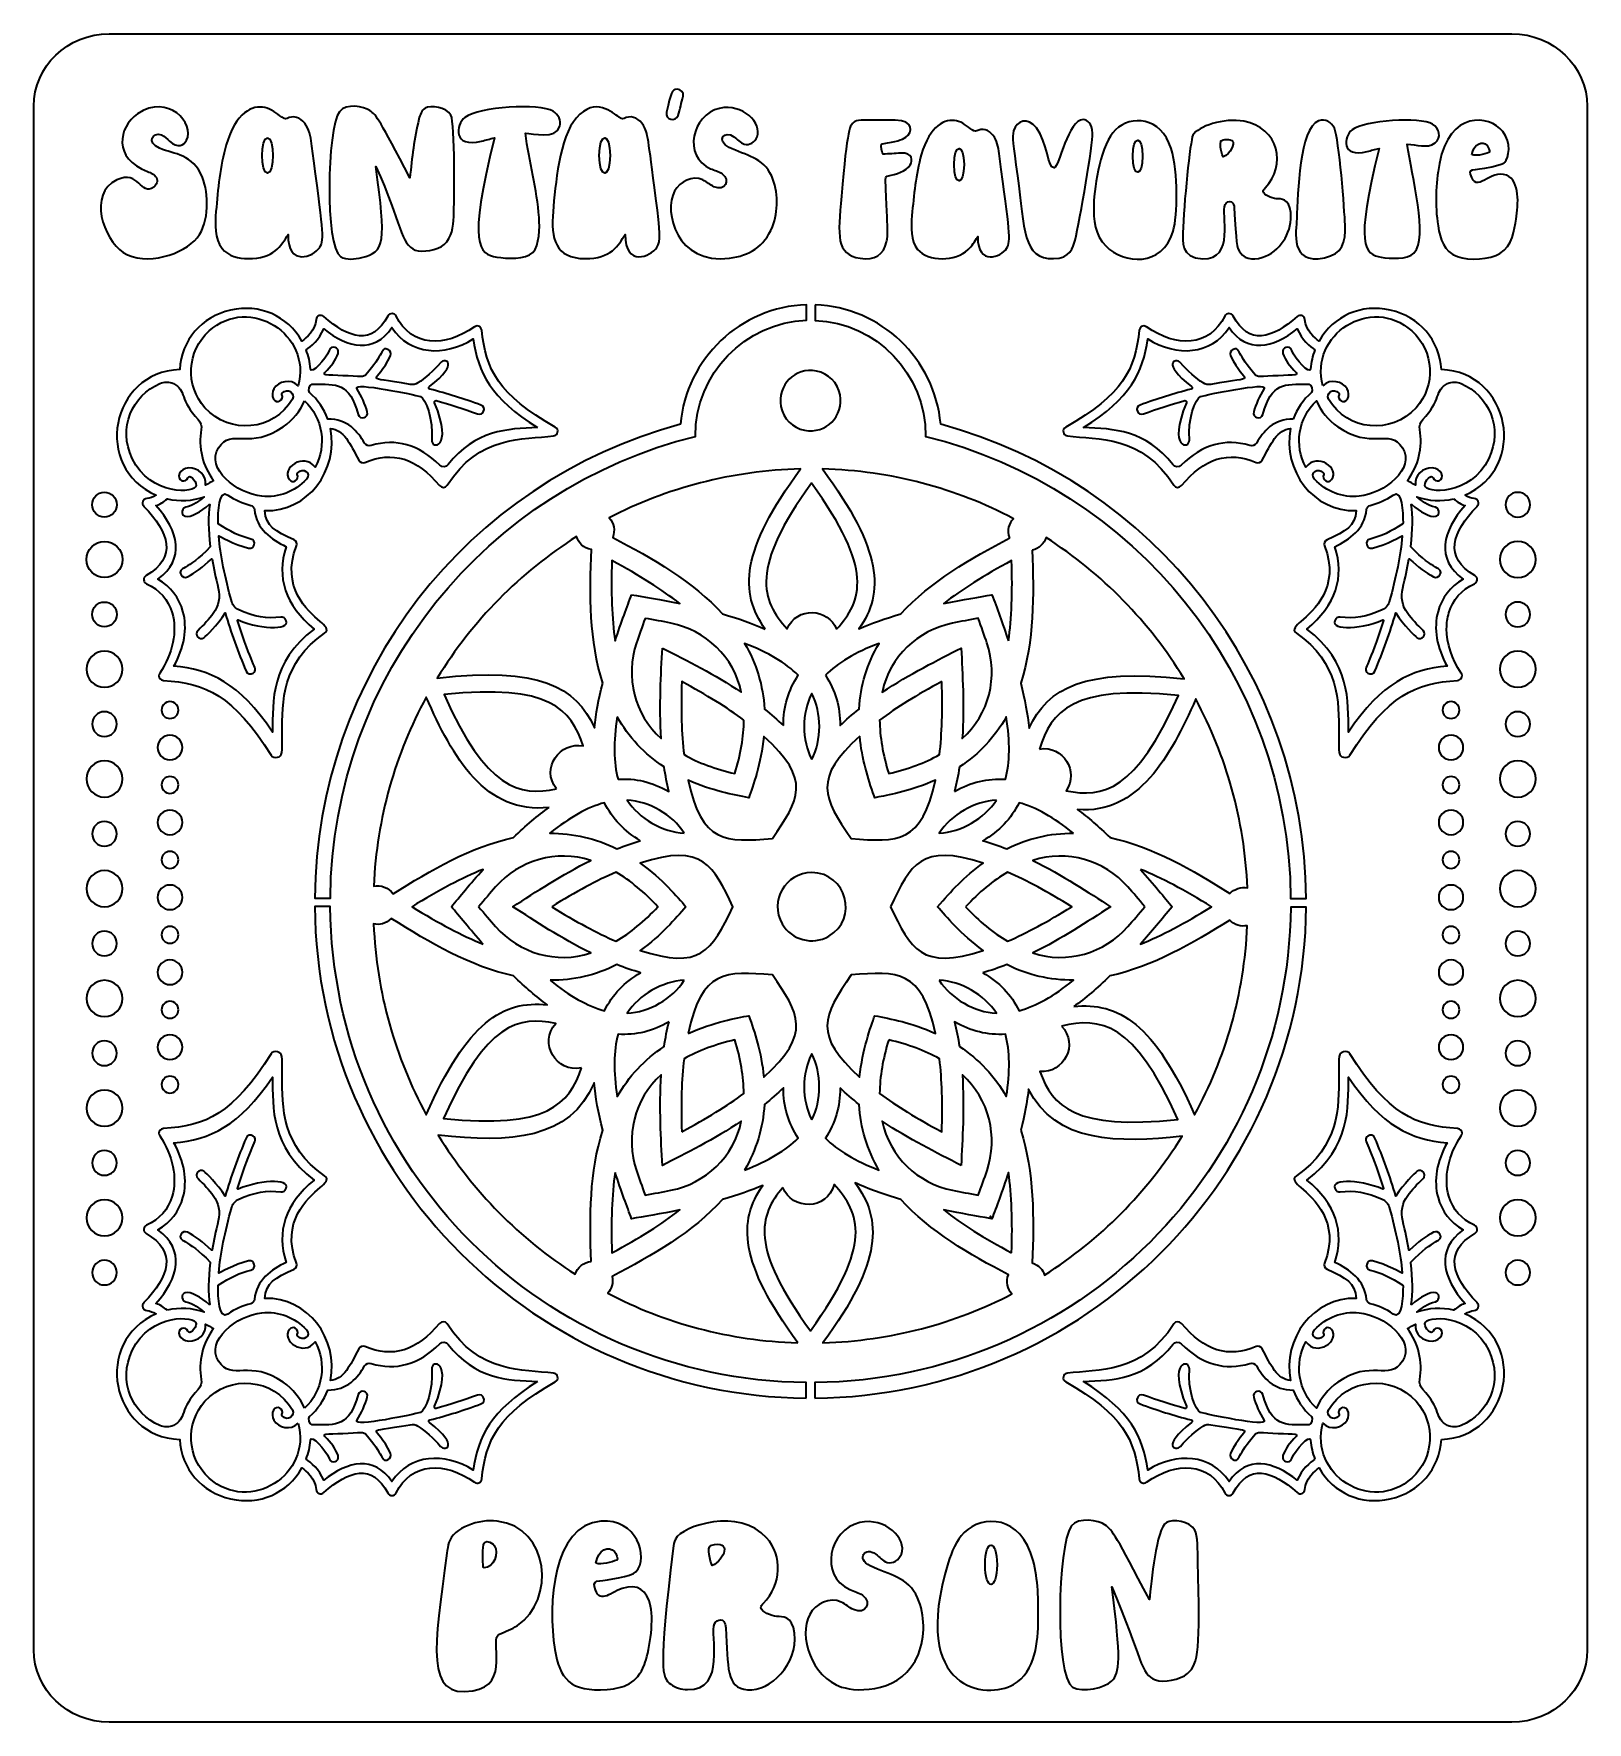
# Model space of a CAD drawing. Header units: inches. Extents: x 22.83 to 27.83, y -6.22 to -0.78.
import ezdxf

# ---------------------------------------------------------------- set-up
doc = ezdxf.new("R2010")
doc.units = ezdxf.units.IN
doc.header["$MEASUREMENT"] = 0
doc.layers.add('_U+0421_U+043B_U+043E_U+0439 1', color=7, linetype='Continuous')

# ---------------------------------------------------------------- blocks, each defined once
blk = doc.blocks.new('block 2')
at = {"layer": '_U+0421_U+043B_U+043E_U+0439 1', "color": 7, "lineweight": 35, "true_color": 0xffffff}
for points in [[(23.021, -2.298), (23.021, -2.32), (23.0389, -2.3379), (23.0609, -2.3379), (23.0829, -2.3379), (23.1008, -2.32), (23.1008, -2.298), (23.1008, -2.276), (23.0829, -2.2581), (23.0609, -2.2581), (23.0389, -2.2581), (23.021, -2.276), (23.021, -2.298)], [(23.0028, -2.4746), (23.0028, -2.5067), (23.0288, -2.5328), (23.0609, -2.5328), (23.093, -2.5328), (23.119, -2.5067), (23.119, -2.4746), (23.119, -2.4425), (23.093, -2.4165), (23.0609, -2.4165), (23.0288, -2.4165), (23.0028, -2.4425), (23.0028, -2.4746)], [(23.021, -2.6512), (23.021, -2.6733), (23.0389, -2.6911), (23.0609, -2.6911), (23.0829, -2.6911), (23.1008, -2.6733), (23.1008, -2.6512), (23.1008, -2.6292), (23.0829, -2.6114), (23.0609, -2.6114), (23.0389, -2.6114), (23.021, -2.6292), (23.021, -2.6512)], [(23.0609, -2.7697), (23.093, -2.7697), (23.119, -2.7958), (23.119, -2.8279), (23.119, -2.86), (23.093, -2.886), (23.0609, -2.886), (23.0288, -2.886), (23.0028, -2.86), (23.0028, -2.8279), (23.0028, -2.7958), (23.0288, -2.7697), (23.0609, -2.7697)]]:
    blk.add_open_spline(points, degree=3, knots=[0, 0, 0, 0, 1, 1, 1, 2, 2, 2, 3, 3, 3, 4, 4, 4, 4], dxfattribs=at)
blk = doc.blocks.new('block 3')
at = {"layer": '_U+0421_U+043B_U+043E_U+0439 1', "color": 7, "lineweight": 35, "true_color": 0xffffff}
for points, knots in [([(23.3844, -1.9862), (23.4633, -2.0741), (23.6058, -2.0604), (23.6656, -1.958), (23.6763, -1.9397), (23.6492, -1.9187), (23.633, -1.9391), (23.6322, -1.9401), (23.6309, -1.9421), (23.6316, -1.9433), (23.6412, -1.9608), (23.6149, -1.9751), (23.6054, -1.9578), (23.5995, -1.9472), (23.5999, -1.9354), (23.6065, -1.9248), (23.6206, -1.9018), (23.6606, -1.8901), (23.6838, -1.9153), (23.7302, -1.7508), (23.5291, -1.6207), (23.3976, -1.7387), (23.3258, -1.8033), (23.3198, -1.9144), (23.3844, -1.9862)], [0, 0, 0, 0, 1, 1, 1, 2, 2, 2, 3, 3, 3, 4, 4, 4, 5, 5, 5, 6, 6, 6, 7, 7, 7, 8, 8, 8, 8]), ([(24.5065, -2.0765), (24.4091, -2.0886), (24.2665, -2.0732), (24.1641, -2.2351), (24.1585, -2.2437), (24.1461, -2.2447), (24.1394, -2.2366), (24.0663, -2.1483), (23.9877, -2.1239), (23.899, -2.1619), (23.8916, -2.165), (23.8831, -2.1619), (23.8795, -2.1548), (23.8517, -2.1007), (23.8311, -2.0566), (23.788, -2.0526), (23.8154, -2.1869), (23.7145, -2.3221), (23.5773, -2.3172), (23.5797, -2.3671), (23.6101, -2.3833), (23.6709, -2.4114), (23.6781, -2.4148), (23.6816, -2.4232), (23.6787, -2.4307), (23.6279, -2.5646), (23.7137, -2.6386), (23.7551, -2.6741), (23.7697, -2.6868), (23.7858, -2.7008), (23.7695, -2.7114), (23.6317, -2.8064), (23.6323, -2.9328), (23.6329, -3.034), (23.633, -3.0997), (23.6341, -3.1071), (23.6174, -3.1111), (23.6102, -3.1128), (23.6012, -3.1115), (23.5969, -3.1048), (23.4765, -2.9112), (23.3859, -2.8718), (23.2506, -2.8639), (23.242, -2.8633), (23.2363, -2.8562), (23.2363, -2.8487), (23.2363, -2.8458), (23.2372, -2.8429), (23.239, -2.8403), (23.2809, -2.7779), (23.2959, -2.7055), (23.2787, -2.6464), (23.2662, -2.6035), (23.2379, -2.5712), (23.1965, -2.5532), (23.186, -2.5486), (23.1833, -2.5332), (23.1951, -2.526), (23.2962, -2.4679), (23.2684, -2.3864), (23.1877, -2.3036), (23.179, -2.2946), (23.1844, -2.2791), (23.197, -2.2779), (23.2074, -2.2766), (23.2176, -2.2732), (23.2276, -2.2675), (23.0217, -2.1787), (23.0806, -1.8715), (23.3029, -1.8628), (23.309, -1.7679), (23.373, -1.6933), (23.467, -1.6716), (23.5602, -1.6504), (23.6495, -1.6894), (23.6965, -1.7714), (23.7112, -1.761), (23.7395, -1.7364), (23.7419, -1.7023), (23.7427, -1.6896), (23.7579, -1.6837), (23.7672, -1.6921), (23.8473, -1.764), (23.9233, -1.7857), (23.9727, -1.6907), (23.9784, -1.6796), (23.9945, -1.6797), (23.9999, -1.691), (24.0479, -1.7893), (24.1573, -1.794), (24.2517, -1.7248), (24.2636, -1.7186), (24.2742, -1.726), (24.2752, -1.7361), (24.2877, -1.8612), (24.3279, -1.9439), (24.512, -2.0482), (24.5248, -2.0554), (24.5211, -2.0747), (24.5065, -2.0765)], [0, 0, 0, 0, 1, 1, 1, 2, 2, 2, 3, 3, 3, 4, 4, 4, 5, 5, 5, 6, 6, 6, 7, 7, 7, 8, 8, 8, 9, 9, 9, 10, 10, 10, 11, 11, 11, 12, 12, 12, 13, 13, 13, 14, 14, 14, 15, 15, 15, 16, 16, 16, 17, 17, 17, 18, 18, 18, 19, 19, 19, 20, 20, 20, 21, 21, 21, 22, 22, 22, 23, 23, 23, 24, 24, 24, 25, 25, 25, 26, 26, 26, 27, 27, 27, 28, 28, 28, 29, 29, 29, 30, 30, 30, 31, 31, 31, 32, 32, 32, 33, 33, 33, 33]), ([(24.4548, -2.0496), (24.3041, -1.9551), (24.2627, -1.8719), (24.2479, -1.7643), (24.1536, -1.8226), (24.0445, -1.8157), (23.9859, -1.7278), (23.9287, -1.8114), (23.8452, -1.7943), (23.7665, -1.7314), (23.7537, -1.7664), (23.724, -1.7896), (23.7098, -1.7991), (23.7176, -1.8187), (23.7223, -1.8393), (23.724, -1.8605), (23.7254, -1.88), (23.774, -1.8308), (23.7837, -1.8012), (23.7901, -1.7821), (23.819, -1.7918), (23.8126, -1.8108), (23.8055, -1.8323), (23.7908, -1.8536), (23.7702, -1.8721), (23.7669, -1.8748), (23.7687, -1.8801), (23.773, -1.8803), (23.7933, -1.8807), (23.8623, -1.8843), (23.8867, -1.8855), (23.8923, -1.8858), (23.8979, -1.8836), (23.9016, -1.8796), (23.9604, -1.8162), (23.9508, -1.7879), (23.9737, -1.7982), (23.9813, -1.8016), (23.9847, -1.8107), (23.9812, -1.8183), (23.9379, -1.914), (23.8833, -1.8815), (24.0452, -1.9105), (24.0537, -1.9121), (24.0624, -1.9107), (24.0697, -1.9061), (24.0944, -1.8901), (24.1188, -1.8683), (24.1423, -1.8407), (24.1566, -1.8243), (24.2074, -1.8403), (24.1067, -1.9172), (24.1034, -1.9197), (24.1044, -1.925), (24.1084, -1.926), (24.1636, -1.94), (24.2172, -1.9568), (24.2724, -1.9772), (24.2917, -1.9844), (24.2804, -2.0128), (24.2619, -2.0058), (24.2179, -1.9896), (24.1731, -1.9751), (24.1288, -1.9629), (24.1262, -1.9622), (24.1247, -1.9637), (24.124, -1.9643), (24.1235, -1.9648), (24.122, -1.9669), (24.1231, -1.9697), (24.1859, -2.1203), (24.1116, -2.1208), (24.114, -2.089), (24.1202, -2.0255), (24.0944, -1.955), (24.0776, -1.9497), (24.0613, -1.9447), (23.859, -1.9016), (23.8731, -1.9241), (23.8887, -1.9497), (23.8998, -1.9741), (23.9069, -1.9989), (23.9124, -2.0186), (23.883, -2.0262), (23.8776, -2.0073), (23.8481, -1.9046), (23.811, -1.909), (23.7294, -1.9104), (23.7188, -1.9107), (23.7156, -1.9321), (23.721, -1.9369), (23.7477, -1.9605), (23.7673, -1.989), (23.7794, -2.0221), (23.8431, -2.021), (23.8762, -2.0628), (23.898, -2.0997), (23.9022, -2.1069), (23.9109, -2.1101), (23.9192, -2.1076), (23.9988, -2.0833), (24.0731, -2.1046), (24.1402, -2.1707), (24.148, -2.1783), (24.1606, -2.1769), (24.1672, -2.1687), (24.2541, -2.058), (24.3563, -2.0532), (24.4548, -2.0496)], [0, 0, 0, 0, 1, 1, 1, 2, 2, 2, 3, 3, 3, 4, 4, 4, 5, 5, 5, 6, 6, 6, 7, 7, 7, 8, 8, 8, 9, 9, 9, 10, 10, 10, 11, 11, 11, 12, 12, 12, 13, 13, 13, 14, 14, 14, 15, 15, 15, 16, 16, 16, 17, 17, 17, 18, 18, 18, 19, 19, 19, 20, 20, 20, 21, 21, 21, 22, 22, 22, 23, 23, 23, 24, 24, 24, 25, 25, 25, 26, 26, 26, 27, 27, 27, 28, 28, 28, 29, 29, 29, 30, 30, 30, 31, 31, 31, 32, 32, 32, 33, 33, 33, 34, 34, 34, 35, 35, 35, 36, 36, 36, 36]), ([(23.356, -2.2357), (23.3562, -2.2207), (23.3344, -2.1985), (23.3295, -2.2116), (23.3266, -2.2196), (23.3179, -2.2236), (23.3099, -2.2207), (23.2902, -2.2135), (23.302, -2.1808), (23.3324, -2.1796), (23.3616, -2.1783), (23.3905, -2.2033), (23.3859, -2.2347), (23.3949, -2.2305), (23.4036, -2.2255), (23.4119, -2.2198), (23.3765, -2.1732), (23.3622, -2.1137), (23.3724, -2.0557), (23.3747, -2.0441), (23.3709, -2.0323), (23.3627, -2.0241), (23.303, -1.9641), (23.3241, -1.9269), (23.2829, -1.9082), (23.2688, -1.9019), (23.2527, -1.9018), (23.2387, -1.9079), (23.1519, -1.9461), (23.1027, -2.05), (23.1501, -2.1489), (23.2091, -2.2721), (23.3558, -2.2614), (23.356, -2.2357)], [0, 0, 0, 0, 1, 1, 1, 2, 2, 2, 3, 3, 3, 4, 4, 4, 5, 5, 5, 6, 6, 6, 7, 7, 7, 8, 8, 8, 9, 9, 9, 10, 10, 10, 11, 11, 11, 11]), ([(23.7052, -1.9633), (23.6902, -1.9965), (23.6674, -2.0246), (23.6362, -2.0472), (23.5306, -2.1223), (23.4699, -2.0494), (23.4283, -2.1146), (23.3849, -2.1822), (23.4866, -2.2625), (23.5672, -2.2707), (23.6216, -2.2764), (23.6727, -2.2568), (23.7111, -2.2157), (23.7281, -2.1972), (23.6994, -2.1751), (23.6824, -2.1962), (23.6816, -2.1973), (23.6802, -2.1993), (23.681, -2.2007), (23.6849, -2.2079), (23.6823, -2.2172), (23.6749, -2.2212), (23.6684, -2.2248), (23.6611, -2.2233), (23.6561, -2.2173), (23.6267, -2.1822), (23.7037, -2.1272), (23.7387, -2.1776), (23.7773, -2.1068), (23.7638, -2.0194), (23.7052, -1.9633)], [0, 0, 0, 0, 1, 1, 1, 2, 2, 2, 3, 3, 3, 4, 4, 4, 5, 5, 5, 6, 6, 6, 7, 7, 7, 8, 8, 8, 9, 9, 9, 10, 10, 10, 10]), ([(23.5434, -2.3136), (23.5427, -2.3069), (23.5381, -2.3016), (23.5319, -2.3001), (23.5052, -2.2937), (23.4805, -2.2826), (23.4584, -2.2669), (23.4294, -2.2462), (23.4256, -2.3221), (23.4263, -2.3578), (23.4263, -2.3585), (23.4267, -2.3591), (23.4272, -2.3596), (23.4641, -2.3843), (23.4984, -2.4003), (23.5319, -2.4085), (23.5519, -2.4132), (23.5441, -2.4428), (23.5248, -2.438), (23.4777, -2.4266), (23.4292, -2.398), (23.4292, -2.398), (23.429, -2.3983), (23.4286, -2.3987), (23.4286, -2.3996), (23.4338, -2.4594), (23.4484, -2.5325), (23.4706, -2.6108), (23.474, -2.6225), (23.4822, -2.6321), (23.4931, -2.6369), (23.5413, -2.6585), (23.5856, -2.6661), (23.6286, -2.6601), (23.6341, -2.6593), (23.6392, -2.6612), (23.6424, -2.6655), (23.6701, -2.7008), (23.5724, -2.7028), (23.4912, -2.6691), (23.4905, -2.6689), (23.4899, -2.669), (23.4895, -2.6696), (23.4891, -2.6698), (23.4887, -2.6704), (23.489, -2.6714), (23.5117, -2.7426), (23.528, -2.7811), (23.5366, -2.8019), (23.5463, -2.825), (23.5495, -2.8328), (23.5394, -2.84), (23.5313, -2.8457), (23.5202, -2.8425), (23.5165, -2.8335), (23.4912, -2.7732), (23.4681, -2.7089), (23.4492, -2.6465), (23.424, -2.686), (23.3892, -2.7205), (23.381, -2.7264), (23.3656, -2.7373), (23.3479, -2.7157), (23.3619, -2.7028), (23.381, -2.6848), (23.3976, -2.6665), (23.4112, -2.6482), (23.4284, -2.625), (23.4344, -2.5953), (23.4272, -2.5666), (23.4191, -2.5343), (23.4126, -2.503), (23.4076, -2.4739), (23.4074, -2.473), (23.4069, -2.4728), (23.4065, -2.4726), (23.4059, -2.4723), (23.4054, -2.4725), (23.4049, -2.4729), (23.3784, -2.4987), (23.3531, -2.5173), (23.3277, -2.5303), (23.3199, -2.5341), (23.3112, -2.5311), (23.3073, -2.5235), (23.2949, -2.4991), (23.3277, -2.5119), (23.4009, -2.4337), (23.4012, -2.4333), (23.4013, -2.4328), (23.4013, -2.4322), (23.3947, -2.3793), (23.3941, -2.334), (23.3995, -2.2978), (23.3995, -2.2978), (23.398, -2.2971), (23.398, -2.2971), (23.3724, -2.3201), (23.3376, -2.3407), (23.3205, -2.3353), (23.3154, -2.3337), (23.3119, -2.3298), (23.3106, -2.3246), (23.3088, -2.3164), (23.314, -2.3082), (23.3222, -2.3064), (23.3473, -2.3007), (23.3681, -2.2843), (23.3819, -2.2726), (23.3437, -2.2862), (23.3024, -2.2885), (23.2633, -2.279), (23.2515, -2.2893), (23.239, -2.2969), (23.2266, -2.3007), (23.2997, -2.3836), (23.3212, -2.4726), (23.233, -2.5376), (23.2738, -2.5621), (23.3015, -2.5979), (23.3136, -2.6419), (23.3284, -2.6964), (23.3179, -2.7586), (23.284, -2.8179), (23.4013, -2.829), (23.4933, -2.8698), (23.6022, -3.03), (23.6022, -2.9311), (23.5954, -2.8048), (23.7356, -2.6983), (23.6433, -2.6215), (23.613, -2.5323), (23.6455, -2.4332), (23.5979, -2.4098), (23.5498, -2.3771), (23.5434, -2.3136)], [0, 0, 0, 0, 1, 1, 1, 2, 2, 2, 3, 3, 3, 4, 4, 4, 5, 5, 5, 6, 6, 6, 7, 7, 7, 8, 8, 8, 9, 9, 9, 10, 10, 10, 11, 11, 11, 12, 12, 12, 13, 13, 13, 14, 14, 14, 15, 15, 15, 16, 16, 16, 17, 17, 17, 18, 18, 18, 19, 19, 19, 20, 20, 20, 21, 21, 21, 22, 22, 22, 23, 23, 23, 24, 24, 24, 25, 25, 25, 26, 26, 26, 27, 27, 27, 28, 28, 28, 29, 29, 29, 30, 30, 30, 31, 31, 31, 32, 32, 32, 33, 33, 33, 34, 34, 34, 35, 35, 35, 36, 36, 36, 37, 37, 37, 38, 38, 38, 39, 39, 39, 40, 40, 40, 41, 41, 41, 42, 42, 42, 43, 43, 43, 44, 44, 44, 45, 45, 45, 45])]:
    blk.add_open_spline(points, degree=3, knots=knots, dxfattribs=at)
blk = doc.blocks.new('block 4')
at = {"layer": '_U+0421_U+043B_U+043E_U+0439 1', "color": 7, "lineweight": 35, "true_color": 0xffffff}
for points, knots in [([(26.9829, -1.9153), (27.006, -1.8901), (27.0461, -1.9018), (27.0602, -1.9248), (27.0667, -1.9354), (27.0672, -1.9472), (27.0613, -1.9578), (27.0517, -1.9751), (27.0255, -1.9608), (27.0351, -1.9433), (27.0358, -1.9421), (27.0345, -1.9401), (27.0337, -1.9391), (27.0173, -1.9187), (26.9904, -1.9397), (27.0011, -1.958), (27.0609, -2.0604), (27.2034, -2.0741), (27.2823, -1.9862), (27.3469, -1.9144), (27.3409, -1.8033), (27.269, -1.7387), (27.1376, -1.6207), (26.9365, -1.7508), (26.9829, -1.9153)], [0, 0, 0, 0, 1, 1, 1, 2, 2, 2, 3, 3, 3, 4, 4, 4, 5, 5, 5, 6, 6, 6, 7, 7, 7, 8, 8, 8, 8]), ([(27.4391, -2.2675), (27.4491, -2.2732), (27.4592, -2.2766), (27.4697, -2.2779), (27.4823, -2.2791), (27.4877, -2.2946), (27.4788, -2.3036), (27.3983, -2.3864), (27.3705, -2.4679), (27.4716, -2.526), (27.4834, -2.5332), (27.4806, -2.5486), (27.4701, -2.5532), (27.4288, -2.5712), (27.4005, -2.6035), (27.388, -2.6464), (27.3833, -2.6626), (27.3809, -2.6798), (27.3809, -2.6975), (27.3809, -2.7444), (27.3972, -2.795), (27.4277, -2.8403), (27.4344, -2.85), (27.4279, -2.8632), (27.416, -2.8639), (27.2808, -2.8718), (27.1901, -2.9112), (27.0698, -3.1048), (27.0655, -3.1115), (27.0563, -3.1128), (27.0492, -3.1111), (27.0326, -3.1071), (27.0337, -3.0997), (27.0338, -3.034), (27.0344, -2.9328), (27.0349, -2.8064), (26.8972, -2.7114), (26.8809, -2.7008), (26.897, -2.6868), (26.9116, -2.6741), (26.953, -2.6386), (27.0388, -2.5646), (26.988, -2.4307), (26.9851, -2.4232), (26.9885, -2.4148), (26.9958, -2.4114), (27.0565, -2.3833), (27.087, -2.3671), (27.0894, -2.3172), (26.9522, -2.3221), (26.8512, -2.1869), (26.8787, -2.0526), (26.8356, -2.0566), (26.8149, -2.1007), (26.7872, -2.1548), (26.7835, -2.1619), (26.7751, -2.165), (26.7677, -2.1619), (26.679, -2.1239), (26.6002, -2.1483), (26.5273, -2.2366), (26.5205, -2.2447), (26.5081, -2.2437), (26.5026, -2.2351), (26.4002, -2.0732), (26.2576, -2.0886), (26.1602, -2.0765), (26.1456, -2.0747), (26.1419, -2.0554), (26.1547, -2.0482), (26.3388, -1.9439), (26.379, -1.8612), (26.3915, -1.7361), (26.3925, -1.726), (26.4031, -1.7186), (26.4149, -1.7248), (26.5094, -1.794), (26.6188, -1.7893), (26.6667, -1.691), (26.6722, -1.6797), (26.6883, -1.6796), (26.694, -1.6907), (26.7434, -1.7857), (26.8194, -1.764), (26.8995, -1.6921), (26.9088, -1.6837), (26.924, -1.6896), (26.9248, -1.7023), (26.9272, -1.7364), (26.9555, -1.761), (26.9702, -1.7714), (27.0172, -1.6894), (27.1065, -1.6504), (27.1995, -1.6716), (27.2937, -1.6933), (27.3577, -1.7679), (27.3638, -1.8628), (27.586, -1.8715), (27.6449, -2.1787), (27.4391, -2.2675)], [0, 0, 0, 0, 1, 1, 1, 2, 2, 2, 3, 3, 3, 4, 4, 4, 5, 5, 5, 6, 6, 6, 7, 7, 7, 8, 8, 8, 9, 9, 9, 10, 10, 10, 11, 11, 11, 12, 12, 12, 13, 13, 13, 14, 14, 14, 15, 15, 15, 16, 16, 16, 17, 17, 17, 18, 18, 18, 19, 19, 19, 20, 20, 20, 21, 21, 21, 22, 22, 22, 23, 23, 23, 24, 24, 24, 25, 25, 25, 26, 26, 26, 27, 27, 27, 28, 28, 28, 29, 29, 29, 30, 30, 30, 31, 31, 31, 32, 32, 32, 33, 33, 33, 33]), ([(26.8873, -2.0221), (26.8994, -1.989), (26.919, -1.9605), (26.9456, -1.9369), (26.951, -1.9321), (26.9479, -1.9107), (26.9373, -1.9104), (26.8556, -1.909), (26.8185, -1.9046), (26.7891, -2.0073), (26.7837, -2.0262), (26.7542, -2.0186), (26.7598, -1.9989), (26.7669, -1.9741), (26.778, -1.9497), (26.7935, -1.9241), (26.8077, -1.9016), (26.6054, -1.9447), (26.5891, -1.9497), (26.5723, -1.955), (26.5465, -2.0255), (26.5527, -2.089), (26.5551, -2.1208), (26.4806, -2.1203), (26.5435, -1.9697), (26.5447, -1.9669), (26.5431, -1.9648), (26.5426, -1.9643), (26.542, -1.9637), (26.5405, -1.9622), (26.5379, -1.9629), (26.4935, -1.9751), (26.4487, -1.9896), (26.4048, -2.0058), (26.3863, -2.0128), (26.3749, -1.9844), (26.3942, -1.9772), (26.4495, -1.9568), (26.5031, -1.94), (26.5583, -1.926), (26.5623, -1.925), (26.5633, -1.9197), (26.5599, -1.9172), (26.4592, -1.8403), (26.5101, -1.8243), (26.5242, -1.8407), (26.5479, -1.8683), (26.5722, -1.8901), (26.597, -1.9061), (26.6042, -1.9107), (26.613, -1.9121), (26.6215, -1.9105), (26.7833, -1.8815), (26.7288, -1.914), (26.6855, -1.8183), (26.682, -1.8107), (26.6854, -1.8016), (26.693, -1.7982), (26.7159, -1.7879), (26.7062, -1.8162), (26.7651, -1.8796), (26.7688, -1.8836), (26.7744, -1.8858), (26.7799, -1.8855), (26.8044, -1.8843), (26.8734, -1.8807), (26.8937, -1.8803), (26.898, -1.8801), (26.8998, -1.8748), (26.8965, -1.8721), (26.8758, -1.8536), (26.8612, -1.8323), (26.8541, -1.8108), (26.8477, -1.7918), (26.8766, -1.7821), (26.883, -1.8012), (26.8927, -1.8308), (26.9413, -1.88), (26.9427, -1.8605), (26.9444, -1.8393), (26.9491, -1.8187), (26.9569, -1.7991), (26.9427, -1.7896), (26.913, -1.7664), (26.9002, -1.7314), (26.8215, -1.7943), (26.738, -1.8114), (26.6808, -1.7278), (26.6222, -1.8157), (26.5131, -1.8226), (26.4188, -1.7643), (26.4038, -1.8719), (26.3626, -1.9551), (26.2119, -2.0496), (26.3102, -2.0532), (26.4126, -2.058), (26.4995, -2.1687), (26.506, -2.1769), (26.5187, -2.1783), (26.5265, -2.1707), (26.5936, -2.1046), (26.6679, -2.0833), (26.7474, -2.1076), (26.7558, -2.1101), (26.7645, -2.1069), (26.7687, -2.0997), (26.7905, -2.0628), (26.8236, -2.021), (26.8873, -2.0221)], [0, 0, 0, 0, 1, 1, 1, 2, 2, 2, 3, 3, 3, 4, 4, 4, 5, 5, 5, 6, 6, 6, 7, 7, 7, 8, 8, 8, 9, 9, 9, 10, 10, 10, 11, 11, 11, 12, 12, 12, 13, 13, 13, 14, 14, 14, 15, 15, 15, 16, 16, 16, 17, 17, 17, 18, 18, 18, 19, 19, 19, 20, 20, 20, 21, 21, 21, 22, 22, 22, 23, 23, 23, 24, 24, 24, 25, 25, 25, 26, 26, 26, 27, 27, 27, 28, 28, 28, 29, 29, 29, 30, 30, 30, 31, 31, 31, 32, 32, 32, 33, 33, 33, 34, 34, 34, 35, 35, 35, 36, 36, 36, 36]), ([(27.5166, -2.1489), (27.564, -2.05), (27.5147, -1.9461), (27.428, -1.9079), (27.414, -1.9018), (27.3979, -1.9019), (27.3838, -1.9082), (27.3426, -1.9269), (27.3637, -1.9641), (27.304, -2.0241), (27.2958, -2.0323), (27.292, -2.0441), (27.2941, -2.0557), (27.3045, -2.1137), (27.2902, -2.1732), (27.2548, -2.2198), (27.263, -2.2255), (27.2717, -2.2305), (27.2808, -2.2347), (27.2762, -2.2033), (27.3051, -2.1783), (27.3342, -2.1796), (27.3647, -2.1808), (27.3765, -2.2135), (27.3567, -2.2207), (27.3488, -2.2236), (27.3401, -2.2196), (27.3372, -2.2116), (27.3323, -2.1985), (27.3104, -2.2207), (27.3106, -2.2357), (27.3109, -2.2614), (27.4576, -2.2721), (27.5166, -2.1489)], [0, 0, 0, 0, 1, 1, 1, 2, 2, 2, 3, 3, 3, 4, 4, 4, 5, 5, 5, 6, 6, 6, 7, 7, 7, 8, 8, 8, 9, 9, 9, 10, 10, 10, 11, 11, 11, 11]), ([(27.0995, -2.2707), (27.1801, -2.2625), (27.2817, -2.1822), (27.2384, -2.1146), (27.1967, -2.0494), (27.1361, -2.1223), (27.0305, -2.0472), (26.9992, -2.0246), (26.9765, -1.9965), (26.9615, -1.9633), (26.9029, -2.0194), (26.8894, -2.1068), (26.928, -2.1776), (26.963, -2.1272), (27.0399, -2.1822), (27.0106, -2.2173), (27.0056, -2.2233), (26.9981, -2.2248), (26.9916, -2.2212), (26.9844, -2.2172), (26.9817, -2.2079), (26.9856, -2.2007), (26.9865, -2.1993), (26.9851, -2.1973), (26.9842, -2.1962), (26.9673, -2.1751), (26.9384, -2.1972), (26.9556, -2.2157), (26.994, -2.2568), (27.0451, -2.2764), (27.0995, -2.2707)], [0, 0, 0, 0, 1, 1, 1, 2, 2, 2, 3, 3, 3, 4, 4, 4, 5, 5, 5, 6, 6, 6, 7, 7, 7, 8, 8, 8, 9, 9, 9, 10, 10, 10, 10]), ([(27.4034, -2.279), (27.3642, -2.2885), (27.323, -2.2862), (27.2848, -2.2726), (27.2985, -2.2843), (27.3194, -2.3007), (27.3445, -2.3064), (27.3527, -2.3082), (27.3579, -2.3164), (27.356, -2.3246), (27.3548, -2.3298), (27.3513, -2.3337), (27.3462, -2.3353), (27.3291, -2.3407), (27.2942, -2.3201), (27.2687, -2.2971), (27.2687, -2.2971), (27.2672, -2.2978), (27.2672, -2.2978), (27.2726, -2.334), (27.272, -2.3793), (27.2654, -2.4322), (27.2654, -2.4328), (27.2655, -2.4333), (27.2658, -2.4337), (27.339, -2.5119), (27.3717, -2.4991), (27.3594, -2.5235), (27.3555, -2.5311), (27.3467, -2.5341), (27.339, -2.5303), (27.3136, -2.5173), (27.2883, -2.4987), (27.2617, -2.4729), (27.2613, -2.4725), (27.2608, -2.4723), (27.2602, -2.4726), (27.2598, -2.4728), (27.2592, -2.473), (27.2591, -2.4739), (27.2541, -2.503), (27.2476, -2.5343), (27.2395, -2.5666), (27.2323, -2.5953), (27.2381, -2.625), (27.2555, -2.6482), (27.269, -2.6665), (27.2856, -2.6848), (27.3048, -2.7028), (27.3187, -2.7157), (27.301, -2.7373), (27.2856, -2.7264), (27.2774, -2.7205), (27.2427, -2.686), (27.2174, -2.6465), (27.1986, -2.7089), (27.1755, -2.7732), (27.1502, -2.8335), (27.1465, -2.8425), (27.1352, -2.8457), (27.1273, -2.84), (27.117, -2.8328), (27.1204, -2.825), (27.1301, -2.8019), (27.1387, -2.7811), (27.1549, -2.7426), (27.1777, -2.6714), (27.178, -2.6704), (27.1776, -2.6698), (27.1772, -2.6696), (27.1767, -2.669), (27.1762, -2.6689), (27.1755, -2.6691), (27.0942, -2.7028), (26.9966, -2.7008), (27.0242, -2.6655), (27.0274, -2.6612), (27.0326, -2.6593), (27.0381, -2.6601), (27.0811, -2.6661), (27.1254, -2.6585), (27.1735, -2.6369), (27.1845, -2.6321), (27.1927, -2.6225), (27.1961, -2.6108), (27.2183, -2.5325), (27.2329, -2.4594), (27.2381, -2.3996), (27.238, -2.3987), (27.2377, -2.3983), (27.2374, -2.398), (27.2374, -2.398), (27.1888, -2.4266), (27.1419, -2.438), (27.1226, -2.4428), (27.1148, -2.4132), (27.1347, -2.4085), (27.1683, -2.4003), (27.2026, -2.3843), (27.2394, -2.3596), (27.2399, -2.3591), (27.2404, -2.3585), (27.2404, -2.3578), (27.2409, -2.3221), (27.2373, -2.2462), (27.2083, -2.2669), (27.1862, -2.2826), (27.1615, -2.2937), (27.1348, -2.3001), (27.1286, -2.3016), (27.124, -2.3069), (27.1233, -2.3136), (27.1169, -2.3771), (27.0688, -2.4098), (27.0212, -2.4332), (27.0537, -2.5323), (27.0234, -2.6215), (26.931, -2.6983), (27.0713, -2.8048), (27.0644, -2.9311), (27.0645, -3.03), (27.1734, -2.8698), (27.2652, -2.829), (27.3827, -2.8179), (27.3488, -2.7586), (27.3383, -2.6964), (27.3531, -2.6419), (27.3651, -2.5979), (27.3929, -2.5621), (27.4337, -2.5376), (27.3455, -2.4726), (27.367, -2.3836), (27.4401, -2.3007), (27.4277, -2.2969), (27.4152, -2.2893), (27.4034, -2.279)], [0, 0, 0, 0, 1, 1, 1, 2, 2, 2, 3, 3, 3, 4, 4, 4, 5, 5, 5, 6, 6, 6, 7, 7, 7, 8, 8, 8, 9, 9, 9, 10, 10, 10, 11, 11, 11, 12, 12, 12, 13, 13, 13, 14, 14, 14, 15, 15, 15, 16, 16, 16, 17, 17, 17, 18, 18, 18, 19, 19, 19, 20, 20, 20, 21, 21, 21, 22, 22, 22, 23, 23, 23, 24, 24, 24, 25, 25, 25, 26, 26, 26, 27, 27, 27, 28, 28, 28, 29, 29, 29, 30, 30, 30, 31, 31, 31, 32, 32, 32, 33, 33, 33, 34, 34, 34, 35, 35, 35, 36, 36, 36, 37, 37, 37, 38, 38, 38, 39, 39, 39, 40, 40, 40, 41, 41, 41, 42, 42, 42, 43, 43, 43, 44, 44, 44, 45, 45, 45, 45])]:
    blk.add_open_spline(points, degree=3, knots=knots, dxfattribs=at)
blk = doc.blocks.new('block 5')
at = {"layer": '_U+0421_U+043B_U+043E_U+0439 1', "color": 7, "lineweight": 35, "true_color": 0xffffff}
for points, knots in [([(24.512, -5.1226), (24.3279, -5.2269), (24.2877, -5.3096), (24.2752, -5.4347), (24.2747, -5.4401), (24.2712, -5.4448), (24.2662, -5.4471), (24.2619, -5.449), (24.2567, -5.4486), (24.2517, -5.4458), (24.1573, -5.3768), (24.0479, -5.3815), (23.9999, -5.4798), (23.9945, -5.4911), (23.9784, -5.4912), (23.9727, -5.4801), (23.9233, -5.3851), (23.8473, -5.4068), (23.7672, -5.4787), (23.7579, -5.4871), (23.7427, -5.4812), (23.7419, -5.4685), (23.7395, -5.4343), (23.7112, -5.4098), (23.6965, -5.3994), (23.6495, -5.4814), (23.5602, -5.5204), (23.467, -5.499), (23.373, -5.4775), (23.309, -5.4029), (23.3029, -5.308), (23.0806, -5.2993), (23.0217, -4.9921), (23.2276, -4.9033), (23.2176, -4.8976), (23.2074, -4.894), (23.197, -4.8929), (23.1844, -4.8916), (23.179, -4.8762), (23.1877, -4.8672), (23.2684, -4.7844), (23.2962, -4.7028), (23.1951, -4.6448), (23.1833, -4.6376), (23.186, -4.6222), (23.1965, -4.6176), (23.2379, -4.5996), (23.2662, -4.5673), (23.2787, -4.5244), (23.2959, -4.4653), (23.2809, -4.3929), (23.239, -4.3305), (23.2372, -4.3279), (23.2363, -4.3248), (23.2363, -4.3221), (23.2363, -4.3144), (23.242, -4.3073), (23.2506, -4.3068), (23.3859, -4.2989), (23.4765, -4.2596), (23.5969, -4.066), (23.6012, -4.0593), (23.6102, -4.058), (23.6174, -4.0597), (23.6341, -4.0637), (23.633, -4.0711), (23.6329, -4.1368), (23.6323, -4.238), (23.6317, -4.3643), (23.7695, -4.4594), (23.7858, -4.4698), (23.7697, -4.484), (23.7551, -4.4966), (23.7137, -4.5322), (23.6279, -4.6062), (23.6787, -4.7401), (23.6816, -4.7476), (23.6781, -4.756), (23.6709, -4.7593), (23.6101, -4.7875), (23.5797, -4.8037), (23.5773, -4.8535), (23.7145, -4.8487), (23.8154, -4.9839), (23.788, -5.1182), (23.8311, -5.1141), (23.8517, -5.0701), (23.8795, -5.016), (23.8831, -5.0089), (23.8916, -5.0058), (23.899, -5.0089), (23.9877, -5.0469), (24.0663, -5.0225), (24.1394, -4.9341), (24.1461, -4.9261), (24.1585, -4.9271), (24.1641, -4.9357), (24.2665, -5.0976), (24.4091, -5.0822), (24.5065, -5.0943), (24.5211, -5.0961), (24.5248, -5.1154), (24.512, -5.1226)], [0, 0, 0, 0, 1, 1, 1, 2, 2, 2, 3, 3, 3, 4, 4, 4, 5, 5, 5, 6, 6, 6, 7, 7, 7, 8, 8, 8, 9, 9, 9, 10, 10, 10, 11, 11, 11, 12, 12, 12, 13, 13, 13, 14, 14, 14, 15, 15, 15, 16, 16, 16, 17, 17, 17, 18, 18, 18, 19, 19, 19, 20, 20, 20, 21, 21, 21, 22, 22, 22, 23, 23, 23, 24, 24, 24, 25, 25, 25, 26, 26, 26, 27, 27, 27, 28, 28, 28, 29, 29, 29, 30, 30, 30, 31, 31, 31, 32, 32, 32, 33, 33, 33, 34, 34, 34, 34]), ([(23.2633, -4.8918), (23.3024, -4.8823), (23.3437, -4.8846), (23.3819, -4.8982), (23.3681, -4.8865), (23.3473, -4.8701), (23.3222, -4.8644), (23.314, -4.8626), (23.3088, -4.8544), (23.3106, -4.8462), (23.3119, -4.841), (23.3154, -4.8371), (23.3205, -4.8355), (23.3376, -4.8301), (23.3724, -4.8507), (23.398, -4.8737), (23.398, -4.8737), (23.3995, -4.873), (23.3995, -4.873), (23.3941, -4.8368), (23.3947, -4.7915), (23.4013, -4.7386), (23.4013, -4.738), (23.4012, -4.7375), (23.4009, -4.7371), (23.3277, -4.6589), (23.2949, -4.6716), (23.3073, -4.6473), (23.3112, -4.6396), (23.3199, -4.6366), (23.3277, -4.6405), (23.3531, -4.6535), (23.3784, -4.6721), (23.4049, -4.6979), (23.4054, -4.6983), (23.4059, -4.6985), (23.4065, -4.6982), (23.4069, -4.698), (23.4074, -4.6978), (23.4076, -4.6969), (23.4126, -4.6678), (23.4191, -4.6365), (23.4272, -4.6041), (23.4344, -4.5755), (23.4284, -4.5458), (23.4112, -4.5226), (23.3976, -4.5043), (23.381, -4.4858), (23.3619, -4.468), (23.3479, -4.4551), (23.3656, -4.4335), (23.381, -4.4444), (23.3892, -4.4503), (23.424, -4.4848), (23.4492, -4.5243), (23.4681, -4.4619), (23.4912, -4.3976), (23.5165, -4.3372), (23.5202, -4.3283), (23.5313, -4.3251), (23.5394, -4.3308), (23.5495, -4.338), (23.5463, -4.3458), (23.5366, -4.3689), (23.528, -4.3896), (23.5117, -4.4282), (23.489, -4.4994), (23.4887, -4.5004), (23.4891, -4.501), (23.4895, -4.5012), (23.4899, -4.5018), (23.4905, -4.5019), (23.4912, -4.5016), (23.5724, -4.468), (23.6701, -4.47), (23.6424, -4.5053), (23.6392, -4.5094), (23.6341, -4.5115), (23.6286, -4.5107), (23.5856, -4.5047), (23.5413, -4.5123), (23.4931, -4.5339), (23.4822, -4.5387), (23.474, -4.5483), (23.4706, -4.56), (23.4484, -4.6383), (23.4338, -4.7114), (23.4286, -4.7712), (23.4286, -4.7721), (23.429, -4.7725), (23.4292, -4.7728), (23.4292, -4.7728), (23.4777, -4.7441), (23.5248, -4.7328), (23.5441, -4.728), (23.5519, -4.7576), (23.5319, -4.7623), (23.4984, -4.7705), (23.4641, -4.7865), (23.4272, -4.8112), (23.4267, -4.8116), (23.4263, -4.8123), (23.4263, -4.813), (23.4256, -4.8487), (23.4294, -4.9246), (23.4584, -4.9039), (23.4805, -4.8882), (23.5052, -4.8769), (23.5319, -4.8707), (23.5381, -4.8691), (23.5427, -4.8639), (23.5434, -4.8572), (23.5498, -4.7937), (23.5979, -4.761), (23.6455, -4.7376), (23.613, -4.6383), (23.6433, -4.5493), (23.7356, -4.4725), (23.5954, -4.366), (23.6022, -4.2397), (23.6022, -4.1408), (23.4933, -4.301), (23.4013, -4.3418), (23.284, -4.3528), (23.3179, -4.4122), (23.3284, -4.4744), (23.3136, -4.5289), (23.3015, -4.5729), (23.2738, -4.6087), (23.233, -4.633), (23.3212, -4.6982), (23.2997, -4.7872), (23.2266, -4.8701), (23.239, -4.8739), (23.2515, -4.8815), (23.2633, -4.8918)], [0, 0, 0, 0, 1, 1, 1, 2, 2, 2, 3, 3, 3, 4, 4, 4, 5, 5, 5, 6, 6, 6, 7, 7, 7, 8, 8, 8, 9, 9, 9, 10, 10, 10, 11, 11, 11, 12, 12, 12, 13, 13, 13, 14, 14, 14, 15, 15, 15, 16, 16, 16, 17, 17, 17, 18, 18, 18, 19, 19, 19, 20, 20, 20, 21, 21, 21, 22, 22, 22, 23, 23, 23, 24, 24, 24, 25, 25, 25, 26, 26, 26, 27, 27, 27, 28, 28, 28, 29, 29, 29, 30, 30, 30, 31, 31, 31, 32, 32, 32, 33, 33, 33, 34, 34, 34, 35, 35, 35, 36, 36, 36, 37, 37, 37, 38, 38, 38, 39, 39, 39, 40, 40, 40, 41, 41, 41, 42, 42, 42, 43, 43, 43, 44, 44, 44, 45, 45, 45, 45]), ([(23.3627, -5.1466), (23.3709, -5.1385), (23.3747, -5.1266), (23.3724, -5.1151), (23.3622, -5.0571), (23.3765, -4.9976), (23.4119, -4.951), (23.4036, -4.9453), (23.3949, -4.9403), (23.3859, -4.9361), (23.3905, -4.9675), (23.3616, -4.9925), (23.3324, -4.9912), (23.302, -4.99), (23.2902, -4.9573), (23.3099, -4.9501), (23.3179, -4.9472), (23.3266, -4.9512), (23.3295, -4.9591), (23.3344, -4.9722), (23.3562, -4.9501), (23.356, -4.9351), (23.3558, -4.9094), (23.2091, -4.8987), (23.1501, -5.0219), (23.1027, -5.1208), (23.1519, -5.2247), (23.2387, -5.2629), (23.2527, -5.269), (23.2688, -5.2689), (23.2829, -5.2626), (23.3241, -5.2439), (23.303, -5.2066), (23.3627, -5.1466)], [0, 0, 0, 0, 1, 1, 1, 2, 2, 2, 3, 3, 3, 4, 4, 4, 5, 5, 5, 6, 6, 6, 7, 7, 7, 8, 8, 8, 9, 9, 9, 10, 10, 10, 11, 11, 11, 11]), ([(23.7052, -5.2075), (23.7638, -5.1514), (23.7773, -5.064), (23.7387, -4.9932), (23.7037, -5.0436), (23.6267, -4.9886), (23.6561, -4.9535), (23.6611, -4.9475), (23.6684, -4.946), (23.6749, -4.9496), (23.6823, -4.9536), (23.6849, -4.9629), (23.681, -4.9701), (23.6802, -4.9715), (23.6816, -4.9735), (23.6824, -4.9746), (23.6994, -4.9957), (23.7281, -4.9736), (23.7111, -4.9551), (23.6727, -4.914), (23.6216, -4.8944), (23.5672, -4.9), (23.4866, -4.9083), (23.3849, -4.9886), (23.4283, -5.0562), (23.4699, -5.1214), (23.5306, -5.0485), (23.6362, -5.1236), (23.6674, -5.1462), (23.6902, -5.1743), (23.7052, -5.2075)], [0, 0, 0, 0, 1, 1, 1, 2, 2, 2, 3, 3, 3, 4, 4, 4, 5, 5, 5, 6, 6, 6, 7, 7, 7, 8, 8, 8, 9, 9, 9, 10, 10, 10, 10]), ([(24.4548, -5.1212), (24.3563, -5.1176), (24.2541, -5.1128), (24.1672, -5.0021), (24.1606, -4.9937), (24.148, -4.9925), (24.1402, -5.0001), (24.0731, -5.0662), (23.9988, -5.0875), (23.9192, -5.0632), (23.9109, -5.0607), (23.9022, -5.0639), (23.898, -5.0711), (23.8762, -5.108), (23.8431, -5.1498), (23.7794, -5.1487), (23.7673, -5.1818), (23.7477, -5.2103), (23.721, -5.2339), (23.7156, -5.2386), (23.7188, -5.2601), (23.7294, -5.2604), (23.811, -5.2618), (23.8481, -5.2662), (23.8776, -5.1635), (23.883, -5.1446), (23.9124, -5.1522), (23.9069, -5.1719), (23.8998, -5.1966), (23.8887, -5.2211), (23.8731, -5.2466), (23.859, -5.2691), (24.0613, -5.2261), (24.0776, -5.221), (24.0944, -5.2158), (24.1202, -5.1453), (24.114, -5.0816), (24.1116, -5.05), (24.1859, -5.0505), (24.1231, -5.2011), (24.122, -5.2039), (24.1235, -5.206), (24.124, -5.2065), (24.1247, -5.2071), (24.1262, -5.2086), (24.1288, -5.2079), (24.1731, -5.1957), (24.2179, -5.1812), (24.2619, -5.165), (24.2804, -5.158), (24.2917, -5.1864), (24.2724, -5.1936), (24.2172, -5.214), (24.1636, -5.2308), (24.1084, -5.2448), (24.1044, -5.2458), (24.1034, -5.2511), (24.1067, -5.2536), (24.2074, -5.3305), (24.1566, -5.3465), (24.1423, -5.33), (24.1188, -5.3025), (24.0944, -5.2807), (24.0697, -5.2647), (24.0624, -5.2601), (24.0537, -5.2587), (24.0452, -5.2603), (23.8833, -5.2893), (23.9379, -5.2568), (23.9812, -5.3525), (23.9847, -5.3601), (23.9813, -5.3691), (23.9737, -5.3726), (23.9508, -5.3829), (23.9604, -5.3546), (23.9016, -5.2912), (23.8979, -5.2872), (23.8923, -5.285), (23.8867, -5.2853), (23.8623, -5.2865), (23.7933, -5.2901), (23.773, -5.2905), (23.7687, -5.2907), (23.7669, -5.2958), (23.7702, -5.2987), (23.7908, -5.3172), (23.8055, -5.3385), (23.8126, -5.36), (23.819, -5.379), (23.7901, -5.3887), (23.7837, -5.3696), (23.774, -5.34), (23.7254, -5.2908), (23.724, -5.3103), (23.7223, -5.3315), (23.7176, -5.3521), (23.7098, -5.3716), (23.724, -5.3812), (23.7537, -5.4044), (23.7665, -5.4394), (23.8452, -5.3764), (23.9287, -5.3594), (23.9859, -5.443), (24.0445, -5.355), (24.1536, -5.348), (24.2479, -5.4065), (24.2627, -5.2989), (24.3041, -5.2157), (24.4548, -5.1212)], [0, 0, 0, 0, 1, 1, 1, 2, 2, 2, 3, 3, 3, 4, 4, 4, 5, 5, 5, 6, 6, 6, 7, 7, 7, 8, 8, 8, 9, 9, 9, 10, 10, 10, 11, 11, 11, 12, 12, 12, 13, 13, 13, 14, 14, 14, 15, 15, 15, 16, 16, 16, 17, 17, 17, 18, 18, 18, 19, 19, 19, 20, 20, 20, 21, 21, 21, 22, 22, 22, 23, 23, 23, 24, 24, 24, 25, 25, 25, 26, 26, 26, 27, 27, 27, 28, 28, 28, 29, 29, 29, 30, 30, 30, 31, 31, 31, 32, 32, 32, 33, 33, 33, 34, 34, 34, 35, 35, 35, 36, 36, 36, 36]), ([(23.6838, -5.2555), (23.6606, -5.2807), (23.6206, -5.269), (23.6065, -5.246), (23.5999, -5.2354), (23.5995, -5.2236), (23.6054, -5.213), (23.6149, -5.1957), (23.6412, -5.21), (23.6316, -5.2273), (23.6309, -5.2287), (23.6322, -5.2307), (23.633, -5.2316), (23.6492, -5.2521), (23.6763, -5.2311), (23.6656, -5.2128), (23.6058, -5.1104), (23.4633, -5.0966), (23.3844, -5.1846), (23.3198, -5.2564), (23.3258, -5.3675), (23.3976, -5.4321), (23.5291, -5.5501), (23.7302, -5.42), (23.6838, -5.2555)], [0, 0, 0, 0, 1, 1, 1, 2, 2, 2, 3, 3, 3, 4, 4, 4, 5, 5, 5, 6, 6, 6, 7, 7, 7, 8, 8, 8, 8])]:
    blk.add_open_spline(points, degree=3, knots=knots, dxfattribs=at)
blk = doc.blocks.new('block 6')
at = {"layer": '_U+0421_U+043B_U+043E_U+0439 1', "color": 7, "lineweight": 35, "true_color": 0xffffff}
for points, knots in [([(27.3638, -5.308), (27.3577, -5.4029), (27.2937, -5.4775), (27.1995, -5.499), (27.1065, -5.5204), (27.0172, -5.4814), (26.9702, -5.3994), (26.9555, -5.4098), (26.9272, -5.4343), (26.9248, -5.4685), (26.924, -5.4812), (26.9088, -5.4871), (26.8995, -5.4787), (26.8194, -5.4068), (26.7434, -5.3851), (26.694, -5.4801), (26.6883, -5.4912), (26.6722, -5.4911), (26.6667, -5.4798), (26.6188, -5.3815), (26.5094, -5.3768), (26.4149, -5.4458), (26.4099, -5.4486), (26.4048, -5.449), (26.4005, -5.4471), (26.3955, -5.4448), (26.392, -5.4401), (26.3915, -5.4347), (26.379, -5.3096), (26.3388, -5.2269), (26.1547, -5.1226), (26.1419, -5.1154), (26.1456, -5.0961), (26.1602, -5.0943), (26.2576, -5.0822), (26.4002, -5.0976), (26.5026, -4.9357), (26.5081, -4.9271), (26.5205, -4.9261), (26.5273, -4.9341), (26.6002, -5.0225), (26.679, -5.0469), (26.7677, -5.0089), (26.7751, -5.0058), (26.7835, -5.0089), (26.7872, -5.016), (26.8149, -5.0701), (26.8356, -5.1141), (26.8787, -5.1182), (26.8512, -4.9839), (26.9522, -4.8487), (27.0894, -4.8535), (27.087, -4.8037), (27.0565, -4.7875), (26.9958, -4.7593), (26.9885, -4.756), (26.9851, -4.7476), (26.988, -4.7401), (27.0388, -4.6062), (26.953, -4.5322), (26.9116, -4.4966), (26.897, -4.484), (26.8809, -4.4698), (26.8972, -4.4594), (27.0349, -4.3643), (27.0344, -4.238), (27.0338, -4.1368), (27.0337, -4.0711), (27.0326, -4.0637), (27.0492, -4.0597), (27.0563, -4.058), (27.0655, -4.0593), (27.0698, -4.066), (27.1901, -4.2596), (27.2808, -4.2989), (27.416, -4.3068), (27.4247, -4.3073), (27.4304, -4.3144), (27.4304, -4.3221), (27.4304, -4.3248), (27.4295, -4.3279), (27.4277, -4.3305), (27.3856, -4.3929), (27.3708, -4.4653), (27.388, -4.5244), (27.4005, -4.5673), (27.4288, -4.5996), (27.4701, -4.6176), (27.4806, -4.6222), (27.4834, -4.6376), (27.4716, -4.6448), (27.3705, -4.7028), (27.3983, -4.7844), (27.4788, -4.8672), (27.4877, -4.8762), (27.4823, -4.8916), (27.4697, -4.8929), (27.4592, -4.894), (27.4491, -4.8976), (27.4391, -4.9033), (27.6449, -4.9921), (27.586, -5.2993), (27.3638, -5.308)], [0, 0, 0, 0, 1, 1, 1, 2, 2, 2, 3, 3, 3, 4, 4, 4, 5, 5, 5, 6, 6, 6, 7, 7, 7, 8, 8, 8, 9, 9, 9, 10, 10, 10, 11, 11, 11, 12, 12, 12, 13, 13, 13, 14, 14, 14, 15, 15, 15, 16, 16, 16, 17, 17, 17, 18, 18, 18, 19, 19, 19, 20, 20, 20, 21, 21, 21, 22, 22, 22, 23, 23, 23, 24, 24, 24, 25, 25, 25, 26, 26, 26, 27, 27, 27, 28, 28, 28, 29, 29, 29, 30, 30, 30, 31, 31, 31, 32, 32, 32, 33, 33, 33, 34, 34, 34, 34]), ([(27.1233, -4.8572), (27.124, -4.8639), (27.1286, -4.8691), (27.1348, -4.8707), (27.1615, -4.8769), (27.1862, -4.8882), (27.2083, -4.9039), (27.2373, -4.9246), (27.2409, -4.8487), (27.2404, -4.813), (27.2404, -4.8123), (27.2399, -4.8116), (27.2394, -4.8112), (27.2026, -4.7865), (27.1683, -4.7705), (27.1347, -4.7623), (27.1148, -4.7576), (27.1226, -4.728), (27.1419, -4.7328), (27.1888, -4.7441), (27.2374, -4.7728), (27.2374, -4.7728), (27.2377, -4.7725), (27.238, -4.7721), (27.2381, -4.7712), (27.2329, -4.7114), (27.2183, -4.6383), (27.1961, -4.56), (27.1927, -4.5483), (27.1845, -4.5387), (27.1735, -4.5339), (27.1254, -4.5123), (27.0811, -4.5047), (27.0381, -4.5107), (27.0326, -4.5115), (27.0274, -4.5094), (27.0242, -4.5053), (26.9966, -4.47), (27.0942, -4.468), (27.1755, -4.5016), (27.1762, -4.5019), (27.1767, -4.5018), (27.1772, -4.5012), (27.1776, -4.501), (27.178, -4.5004), (27.1777, -4.4994), (27.1549, -4.4282), (27.1387, -4.3896), (27.1301, -4.3689), (27.1204, -4.3458), (27.117, -4.338), (27.1273, -4.3308), (27.1352, -4.3251), (27.1465, -4.3283), (27.1502, -4.3372), (27.1755, -4.3976), (27.1986, -4.4619), (27.2174, -4.5243), (27.2427, -4.4848), (27.2774, -4.4503), (27.2856, -4.4444), (27.301, -4.4335), (27.3187, -4.4551), (27.3048, -4.468), (27.2856, -4.4858), (27.269, -4.5043), (27.2555, -4.5226), (27.2381, -4.5458), (27.2323, -4.5755), (27.2395, -4.6041), (27.2476, -4.6365), (27.2541, -4.6678), (27.2591, -4.6969), (27.2592, -4.6978), (27.2598, -4.698), (27.2602, -4.6982), (27.2608, -4.6985), (27.2613, -4.6983), (27.2617, -4.6979), (27.2883, -4.6721), (27.3136, -4.6535), (27.339, -4.6405), (27.3467, -4.6366), (27.3555, -4.6396), (27.3594, -4.6473), (27.3717, -4.6716), (27.339, -4.6589), (27.2658, -4.7371), (27.2655, -4.7375), (27.2654, -4.738), (27.2654, -4.7386), (27.272, -4.7915), (27.2726, -4.8368), (27.2672, -4.873), (27.2672, -4.873), (27.2687, -4.8737), (27.2687, -4.8737), (27.2942, -4.8507), (27.3291, -4.8301), (27.3462, -4.8355), (27.3513, -4.8371), (27.3548, -4.841), (27.356, -4.8462), (27.3579, -4.8544), (27.3527, -4.8626), (27.3445, -4.8644), (27.3194, -4.8701), (27.2985, -4.8865), (27.2848, -4.8982), (27.323, -4.8846), (27.3642, -4.8823), (27.4034, -4.8918), (27.4152, -4.8815), (27.4277, -4.8739), (27.4401, -4.8701), (27.367, -4.7872), (27.3455, -4.6982), (27.4337, -4.633), (27.3929, -4.6087), (27.3651, -4.5729), (27.3531, -4.5289), (27.3383, -4.4744), (27.3488, -4.4122), (27.3827, -4.3528), (27.2652, -4.3418), (27.1734, -4.301), (27.0645, -4.1408), (27.0644, -4.2397), (27.0713, -4.366), (26.931, -4.4725), (27.0234, -4.5493), (27.0537, -4.6383), (27.0212, -4.7376), (27.0688, -4.761), (27.1169, -4.7937), (27.1233, -4.8572)], [0, 0, 0, 0, 1, 1, 1, 2, 2, 2, 3, 3, 3, 4, 4, 4, 5, 5, 5, 6, 6, 6, 7, 7, 7, 8, 8, 8, 9, 9, 9, 10, 10, 10, 11, 11, 11, 12, 12, 12, 13, 13, 13, 14, 14, 14, 15, 15, 15, 16, 16, 16, 17, 17, 17, 18, 18, 18, 19, 19, 19, 20, 20, 20, 21, 21, 21, 22, 22, 22, 23, 23, 23, 24, 24, 24, 25, 25, 25, 26, 26, 26, 27, 27, 27, 28, 28, 28, 29, 29, 29, 30, 30, 30, 31, 31, 31, 32, 32, 32, 33, 33, 33, 34, 34, 34, 35, 35, 35, 36, 36, 36, 37, 37, 37, 38, 38, 38, 39, 39, 39, 40, 40, 40, 41, 41, 41, 42, 42, 42, 43, 43, 43, 44, 44, 44, 45, 45, 45, 45]), ([(27.0305, -5.1236), (27.1361, -5.0485), (27.1967, -5.1214), (27.2384, -5.0562), (27.2817, -4.9886), (27.1801, -4.9083), (27.0995, -4.9), (27.0451, -4.8944), (26.994, -4.914), (26.9556, -4.9551), (26.9384, -4.9736), (26.9673, -4.9957), (26.9842, -4.9746), (26.9851, -4.9735), (26.9865, -4.9715), (26.9856, -4.9701), (26.9817, -4.9629), (26.9844, -4.9536), (26.9916, -4.9496), (26.9981, -4.946), (27.0056, -4.9475), (27.0106, -4.9535), (27.0399, -4.9886), (26.963, -5.0436), (26.928, -4.9932), (26.8894, -5.064), (26.9029, -5.1514), (26.9615, -5.2075), (26.9765, -5.1743), (26.9992, -5.1462), (27.0305, -5.1236)], [0, 0, 0, 0, 1, 1, 1, 2, 2, 2, 3, 3, 3, 4, 4, 4, 5, 5, 5, 6, 6, 6, 7, 7, 7, 8, 8, 8, 9, 9, 9, 10, 10, 10, 10]), ([(27.5166, -5.0219), (27.4576, -4.8987), (27.3109, -4.9094), (27.3106, -4.9351), (27.3104, -4.9501), (27.3323, -4.9722), (27.3372, -4.9591), (27.3401, -4.9512), (27.3488, -4.9472), (27.3567, -4.9501), (27.3765, -4.9573), (27.3647, -4.99), (27.3342, -4.9912), (27.3051, -4.9925), (27.2762, -4.9675), (27.2808, -4.9361), (27.2717, -4.9403), (27.263, -4.9453), (27.2548, -4.951), (27.2902, -4.9976), (27.3045, -5.0571), (27.2941, -5.1151), (27.292, -5.1266), (27.2958, -5.1385), (27.304, -5.1466), (27.3637, -5.2066), (27.3426, -5.2439), (27.3838, -5.2626), (27.3979, -5.2689), (27.414, -5.269), (27.428, -5.2629), (27.5147, -5.2247), (27.564, -5.1208), (27.5166, -5.0219)], [0, 0, 0, 0, 1, 1, 1, 2, 2, 2, 3, 3, 3, 4, 4, 4, 5, 5, 5, 6, 6, 6, 7, 7, 7, 8, 8, 8, 9, 9, 9, 10, 10, 10, 11, 11, 11, 11]), ([(26.9569, -5.3716), (26.9491, -5.3521), (26.9444, -5.3315), (26.9427, -5.3103), (26.9413, -5.2908), (26.8927, -5.34), (26.883, -5.3696), (26.8766, -5.3887), (26.8477, -5.379), (26.8541, -5.36), (26.8612, -5.3385), (26.8758, -5.3172), (26.8965, -5.2987), (26.8998, -5.2958), (26.898, -5.2907), (26.8937, -5.2905), (26.8734, -5.2901), (26.8044, -5.2865), (26.7799, -5.2853), (26.7744, -5.285), (26.7688, -5.2872), (26.7651, -5.2912), (26.7062, -5.3546), (26.7159, -5.3829), (26.693, -5.3726), (26.6854, -5.3691), (26.682, -5.3601), (26.6855, -5.3525), (26.7288, -5.2568), (26.7833, -5.2893), (26.6215, -5.2603), (26.613, -5.2587), (26.6042, -5.2601), (26.597, -5.2647), (26.5722, -5.2807), (26.5479, -5.3025), (26.5242, -5.33), (26.5101, -5.3465), (26.4592, -5.3305), (26.5599, -5.2536), (26.5633, -5.2511), (26.5623, -5.2458), (26.5583, -5.2448), (26.5031, -5.2308), (26.4495, -5.214), (26.3942, -5.1936), (26.3749, -5.1864), (26.3863, -5.158), (26.4048, -5.165), (26.4487, -5.1812), (26.4935, -5.1957), (26.5379, -5.2079), (26.5405, -5.2086), (26.542, -5.2071), (26.5426, -5.2065), (26.5431, -5.206), (26.5447, -5.2039), (26.5435, -5.2011), (26.4806, -5.0505), (26.5551, -5.05), (26.5527, -5.0816), (26.5465, -5.1453), (26.5723, -5.2158), (26.5891, -5.221), (26.6054, -5.2261), (26.8077, -5.2691), (26.7935, -5.2466), (26.778, -5.2211), (26.7669, -5.1966), (26.7598, -5.1719), (26.7542, -5.1522), (26.7837, -5.1446), (26.7891, -5.1635), (26.8185, -5.2662), (26.8556, -5.2618), (26.9373, -5.2604), (26.9479, -5.2601), (26.951, -5.2386), (26.9456, -5.2339), (26.919, -5.2103), (26.8994, -5.1818), (26.8873, -5.1487), (26.8236, -5.1498), (26.7905, -5.108), (26.7687, -5.0711), (26.7645, -5.0639), (26.7558, -5.0607), (26.7474, -5.0632), (26.6679, -5.0875), (26.5936, -5.0662), (26.5265, -5.0001), (26.5187, -4.9925), (26.506, -4.9937), (26.4995, -5.0021), (26.4126, -5.1128), (26.3102, -5.1176), (26.2119, -5.1212), (26.3626, -5.2157), (26.4038, -5.2989), (26.4188, -5.4065), (26.5131, -5.348), (26.6222, -5.355), (26.6808, -5.443), (26.738, -5.3594), (26.8215, -5.3764), (26.9002, -5.4394), (26.913, -5.4044), (26.9427, -5.3812), (26.9569, -5.3716)], [0, 0, 0, 0, 1, 1, 1, 2, 2, 2, 3, 3, 3, 4, 4, 4, 5, 5, 5, 6, 6, 6, 7, 7, 7, 8, 8, 8, 9, 9, 9, 10, 10, 10, 11, 11, 11, 12, 12, 12, 13, 13, 13, 14, 14, 14, 15, 15, 15, 16, 16, 16, 17, 17, 17, 18, 18, 18, 19, 19, 19, 20, 20, 20, 21, 21, 21, 22, 22, 22, 23, 23, 23, 24, 24, 24, 25, 25, 25, 26, 26, 26, 27, 27, 27, 28, 28, 28, 29, 29, 29, 30, 30, 30, 31, 31, 31, 32, 32, 32, 33, 33, 33, 34, 34, 34, 35, 35, 35, 36, 36, 36, 36]), ([(27.2823, -5.1846), (27.2034, -5.0966), (27.0609, -5.1104), (27.0011, -5.2128), (26.9904, -5.2311), (27.0173, -5.2521), (27.0337, -5.2316), (27.0345, -5.2307), (27.0358, -5.2287), (27.0351, -5.2273), (27.0255, -5.21), (27.0517, -5.1957), (27.0613, -5.213), (27.0672, -5.2236), (27.0667, -5.2354), (27.0602, -5.246), (27.0461, -5.269), (27.006, -5.2807), (26.9829, -5.2555), (26.9365, -5.42), (27.1376, -5.5501), (27.269, -5.4321), (27.3409, -5.3675), (27.3469, -5.2564), (27.2823, -5.1846)], [0, 0, 0, 0, 1, 1, 1, 2, 2, 2, 3, 3, 3, 4, 4, 4, 5, 5, 5, 6, 6, 6, 7, 7, 7, 8, 8, 8, 8])]:
    blk.add_open_spline(points, degree=3, knots=knots, dxfattribs=at)
blk = doc.blocks.new('block 7')
at = {"layer": '_U+0421_U+043B_U+043E_U+0439 1', "color": 7, "lineweight": 35, "true_color": 0xffffff}
for points, knots in [([(23.7536, -1.4697), (23.7338, -1.5005), (23.6506, -1.5322), (23.6517, -1.4279), (23.6299, -1.4639), (23.605, -1.5063), (23.523, -1.5057), (23.4926, -1.5054), (23.4598, -1.4978), (23.4395, -1.4729), (23.4142, -1.4418), (23.4162, -1.3951), (23.4198, -1.3537), (23.426, -1.2815), (23.433, -1.2087), (23.4527, -1.1394), (23.4825, -1.0346), (23.5374, -1.0102), (23.5772, -1.0193), (23.5973, -1.024), (23.6145, -1.038), (23.6319, -1.0505), (23.6433, -1.0588), (23.6447, -1.0558), (23.6554, -1.0518), (23.6755, -1.0437), (23.6986, -1.0572), (23.7104, -1.0768), (23.7223, -1.0962), (23.7256, -1.1204), (23.7287, -1.1436), (23.763, -1.4104), (23.7711, -1.4424), (23.7536, -1.4697)], [0, 0, 0, 0, 1, 1, 1, 2, 2, 2, 3, 3, 3, 4, 4, 4, 5, 5, 5, 6, 6, 6, 7, 7, 7, 8, 8, 8, 9, 9, 9, 10, 10, 10, 11, 11, 11, 11]), ([(23.5859, -1.1164), (23.5631, -1.1164), (23.563, -1.231), (23.5859, -1.231), (23.6089, -1.231), (23.6089, -1.1164), (23.5859, -1.1164)], [0, 0, 0, 0, 1, 1, 1, 2, 2, 2, 2])]:
    blk.add_open_spline(points, degree=3, knots=knots, dxfattribs=at)
blk = doc.blocks.new('block 8')
at = {"layer": '_U+0421_U+043B_U+043E_U+0439 1', "color": 7, "lineweight": 35, "true_color": 0xffffff}
for points, knots in [([(24.8386, -1.4697), (24.8193, -1.4997), (24.7366, -1.5333), (24.7366, -1.4279), (24.7158, -1.4628), (24.6907, -1.5064), (24.6079, -1.5057), (24.512, -1.5048), (24.497, -1.4417), (24.5047, -1.3537), (24.5118, -1.2708), (24.5248, -1.1147), (24.5799, -1.0519), (24.64, -0.9831), (24.6969, -1.0362), (24.7169, -1.0505), (24.7281, -1.0586), (24.7295, -1.056), (24.7402, -1.0518), (24.7604, -1.0437), (24.7834, -1.0572), (24.7954, -1.0768), (24.81, -1.1009), (24.8102, -1.1149), (24.8355, -1.3118), (24.8501, -1.4219), (24.8518, -1.4489), (24.8386, -1.4697)], [0, 0, 0, 0, 1, 1, 1, 2, 2, 2, 3, 3, 3, 4, 4, 4, 5, 5, 5, 6, 6, 6, 7, 7, 7, 8, 8, 8, 9, 9, 9, 9]), ([(24.6883, -1.1737), (24.6883, -1.0972), (24.6534, -1.098), (24.6534, -1.1737), (24.6534, -1.2495), (24.6883, -1.25), (24.6883, -1.1737)], [0, 0, 0, 0, 1, 1, 1, 2, 2, 2, 2])]:
    blk.add_open_spline(points, degree=3, knots=knots, dxfattribs=at)
blk = doc.blocks.new('block 9')
at = {"layer": '_U+0421_U+043B_U+043E_U+0439 1', "color": 7, "lineweight": 35, "true_color": 0xffffff}
for points, knots in [([(25.9644, -1.473), (25.9469, -1.5005), (25.8715, -1.5306), (25.8715, -1.4348), (25.8624, -1.4498), (25.8533, -1.465), (25.8408, -1.4768), (25.8005, -1.5145), (25.7117, -1.5172), (25.678, -1.4758), (25.6549, -1.4475), (25.6566, -1.4048), (25.6599, -1.3671), (25.6656, -1.3012), (25.672, -1.2348), (25.6899, -1.1716), (25.7175, -1.0757), (25.7674, -1.0538), (25.8034, -1.0621), (25.8219, -1.0664), (25.8376, -1.0791), (25.8534, -1.0905), (25.8634, -1.0975), (25.8647, -1.0959), (25.8748, -1.0916), (25.8931, -1.0843), (25.9142, -1.0966), (25.9251, -1.1144), (25.9359, -1.1323), (25.939, -1.1543), (25.9417, -1.1755), (25.9734, -1.4179), (25.9803, -1.4482), (25.9644, -1.473)], [0, 0, 0, 0, 1, 1, 1, 2, 2, 2, 3, 3, 3, 4, 4, 4, 5, 5, 5, 6, 6, 6, 7, 7, 7, 8, 8, 8, 9, 9, 9, 10, 10, 10, 11, 11, 11, 11]), ([(25.8274, -1.2029), (25.8274, -1.1338), (25.7956, -1.1333), (25.7956, -1.2029), (25.7956, -1.2725), (25.8274, -1.272), (25.8274, -1.2029)], [0, 0, 0, 0, 1, 1, 1, 2, 2, 2, 2])]:
    blk.add_open_spline(points, degree=3, knots=knots, dxfattribs=at)
blk = doc.blocks.new('block 10')
at = {"layer": '_U+0421_U+043B_U+043E_U+0439 1', "color": 7, "lineweight": 35, "true_color": 0xffffff}
for points, knots in [([(26.5005, -1.4171), (26.4652, -1.5351), (26.3416, -1.5227), (26.2845, -1.4657), (26.2484, -1.4294), (26.2438, -1.3814), (26.2452, -1.3328), (26.2472, -1.2666), (26.2692, -1.1358), (26.3152, -1.091), (26.364, -1.0432), (26.4614, -1.0468), (26.494, -1.1516), (26.5178, -1.228), (26.5156, -1.3662), (26.5005, -1.4171)], [0, 0, 0, 0, 1, 1, 1, 2, 2, 2, 3, 3, 3, 4, 4, 4, 5, 5, 5, 5]), ([(26.4024, -1.1758), (26.4024, -1.1067), (26.3706, -1.1062), (26.3706, -1.1758), (26.3706, -1.2455), (26.4024, -1.2448), (26.4024, -1.1758)], [0, 0, 0, 0, 1, 1, 1, 2, 2, 2, 2])]:
    blk.add_open_spline(points, degree=3, knots=knots, dxfattribs=at)
blk = doc.blocks.new('block 11')
at = {"layer": '_U+0421_U+043B_U+043E_U+0439 1', "color": 7, "lineweight": 35, "true_color": 0xffffff}
for points, knots in [([(26.7979, -1.498), (26.7675, -1.5117), (26.7346, -1.5102), (26.717, -1.4875), (26.7034, -1.4701), (26.7045, -1.4543), (26.6972, -1.343), (26.6966, -1.3355), (26.6954, -1.3268), (26.6888, -1.323), (26.6815, -1.3187), (26.6715, -1.3241), (26.6679, -1.3318), (26.6543, -1.36), (26.701, -1.5099), (26.5958, -1.506), (26.5235, -1.5034), (26.531, -1.4462), (26.5317, -1.4226), (26.5345, -1.3317), (26.5554, -1.1242), (26.564, -1.1086), (26.58, -1.0798), (26.6633, -1.0514), (26.7281, -1.0635), (26.8405, -1.0842), (26.8674, -1.206), (26.7967, -1.278), (26.7935, -1.2814), (26.7898, -1.2853), (26.7904, -1.2898), (26.7918, -1.3005), (26.8173, -1.3117), (26.8326, -1.3128), (26.8465, -1.3137), (26.8739, -1.3101), (26.879, -1.3571), (26.8855, -1.4147), (26.8511, -1.4747), (26.7979, -1.498)], [0, 0, 0, 0, 1, 1, 1, 2, 2, 2, 3, 3, 3, 4, 4, 4, 5, 5, 5, 6, 6, 6, 7, 7, 7, 8, 8, 8, 9, 9, 9, 10, 10, 10, 11, 11, 11, 12, 12, 12, 13, 13, 13, 13]), ([(26.6923, -1.1276), (26.6864, -1.1188), (26.6593, -1.122), (26.6545, -1.1268), (26.6545, -1.1269), (26.6544, -1.1269), (26.6544, -1.1271), (26.6521, -1.1305), (26.6517, -1.1564), (26.6613, -1.1782), (26.6876, -1.1668), (26.6979, -1.1365), (26.6923, -1.1276)], [0, 0, 0, 0, 1, 1, 1, 2, 2, 2, 3, 3, 3, 4, 4, 4, 4])]:
    blk.add_open_spline(points, degree=3, knots=knots, dxfattribs=at)
blk = doc.blocks.new('block 12')
at = {"layer": '_U+0421_U+043B_U+043E_U+0439 1', "color": 7, "lineweight": 35, "true_color": 0xffffff}
for points, knots in [([(27.6045, -1.3785), (27.5996, -1.4123), (27.5916, -1.4645), (27.5524, -1.4893), (27.5217, -1.5088), (27.452, -1.5122), (27.416, -1.4991), (27.3712, -1.4829), (27.3599, -1.4428), (27.3531, -1.3998), (27.3429, -1.3331), (27.3451, -1.2663), (27.3576, -1.1996), (27.39, -1.0288), (27.5178, -1.0419), (27.5612, -1.0961), (27.5907, -1.1327), (27.5811, -1.1808), (27.5679, -1.195), (27.5649, -1.1979), (27.5638, -1.1995), (27.553, -1.2028), (27.4747, -1.2253), (27.4516, -1.2113), (27.4579, -1.2339), (27.4763, -1.3021), (27.5202, -1.2147), (27.5738, -1.2373), (27.6181, -1.2559), (27.6115, -1.3312), (27.6045, -1.3785)], [0, 0, 0, 0, 1, 1, 1, 2, 2, 2, 3, 3, 3, 4, 4, 4, 5, 5, 5, 6, 6, 6, 7, 7, 7, 8, 8, 8, 9, 9, 9, 10, 10, 10, 10]), ([(27.4619, -1.1716), (27.4771, -1.1772), (27.5176, -1.1659), (27.5188, -1.1629), (27.5205, -1.1607), (27.5134, -1.1442), (27.5111, -1.1414), (27.4963, -1.1241), (27.4676, -1.1362), (27.4619, -1.1716)], [0, 0, 0, 0, 1, 1, 1, 2, 2, 2, 3, 3, 3, 3])]:
    blk.add_open_spline(points, degree=3, knots=knots, dxfattribs=at)
blk = doc.blocks.new('block 13')
at = {"layer": '_U+0421_U+043B_U+043E_U+0439 1', "color": 7, "lineweight": 35, "true_color": 0xffffff}
for points, knots in [([(24.3898, -5.9068), (24.3719, -5.9186), (24.3519, -5.9268), (24.332, -5.9348), (24.2963, -5.949), (24.3714, -6.0977), (24.2462, -6.1173), (24.0915, -6.1419), (24.1224, -5.9785), (24.1631, -5.6743), (24.1647, -5.6635), (24.166, -5.6496), (24.1694, -5.6394), (24.1855, -5.5912), (24.2665, -5.5639), (24.3247, -5.5707), (24.4942, -5.5907), (24.5135, -5.8253), (24.3898, -5.9068)], [0, 0, 0, 0, 1, 1, 1, 2, 2, 2, 3, 3, 3, 4, 4, 4, 5, 5, 5, 6, 6, 6, 6]), ([(24.3155, -5.6496), (24.307, -5.6372), (24.2844, -5.6297), (24.2808, -5.6469), (24.2766, -5.6662), (24.2797, -5.7193), (24.2804, -5.72), (24.2809, -5.7205), (24.2817, -5.7205), (24.2824, -5.7207), (24.3142, -5.7212), (24.3322, -5.6739), (24.3155, -5.6496)], [0, 0, 0, 0, 1, 1, 1, 2, 2, 2, 3, 3, 3, 4, 4, 4, 4])]:
    blk.add_open_spline(points, degree=3, knots=knots, dxfattribs=at)
blk = doc.blocks.new('block 14')
at = {"layer": '_U+0421_U+043B_U+043E_U+0439 1', "color": 7, "lineweight": 35, "true_color": 0xffffff}
for points, knots in [([(24.799, -6.0326), (24.7745, -6.0951), (24.7324, -6.1082), (24.6794, -6.1126), (24.5597, -6.1226), (24.5249, -6.0769), (24.5105, -5.9837), (24.4873, -5.8357), (24.5033, -5.5841), (24.659, -5.571), (24.7724, -5.5612), (24.8147, -5.6866), (24.7716, -5.7346), (24.7585, -5.7491), (24.6749, -5.761), (24.6548, -5.7629), (24.6406, -5.7643), (24.6344, -5.7689), (24.6379, -5.7818), (24.6538, -5.8405), (24.6823, -5.8041), (24.7273, -5.7878), (24.7765, -5.7697), (24.8084, -5.7947), (24.8188, -5.8443), (24.8301, -5.898), (24.813, -5.9971), (24.799, -6.0326)], [0, 0, 0, 0, 1, 1, 1, 2, 2, 2, 3, 3, 3, 4, 4, 4, 5, 5, 5, 6, 6, 6, 7, 7, 7, 8, 8, 8, 9, 9, 9, 9]), ([(24.6427, -5.7061), (24.6605, -5.7126), (24.6924, -5.7025), (24.7099, -5.6968), (24.7159, -5.6948), (24.7067, -5.6741), (24.7024, -5.6691), (24.6845, -5.6482), (24.6495, -5.6628), (24.6427, -5.7061)], [0, 0, 0, 0, 1, 1, 1, 2, 2, 2, 3, 3, 3, 3])]:
    blk.add_open_spline(points, degree=3, knots=knots, dxfattribs=at)
blk = doc.blocks.new('block 15')
at = {"layer": '_U+0421_U+043B_U+043E_U+0439 1', "color": 7, "lineweight": 35, "true_color": 0xffffff}
for points, knots in [([(25.131, -6.1136), (25.0601, -6.1083), (25.069, -6.0425), (25.0604, -5.9146), (25.0575, -5.8766), (25.0314, -5.8871), (25.0247, -5.901), (25.0083, -5.9351), (25.0649, -6.1175), (24.937, -6.1129), (24.918, -6.1122), (24.8986, -6.1076), (24.8833, -6.0961), (24.8549, -6.075), (24.8433, -6.0562), (24.8912, -5.658), (24.8923, -5.6482), (24.8936, -5.638), (24.8984, -5.6293), (24.9223, -5.5843), (25.1041, -5.5268), (25.192, -5.6246), (25.244, -5.6823), (25.2413, -5.775), (25.1816, -5.8355), (25.1776, -5.8396), (25.1731, -5.8443), (25.1738, -5.8498), (25.1755, -5.863), (25.2069, -5.8764), (25.2251, -5.8778), (25.2422, -5.8789), (25.2752, -5.8746), (25.2817, -5.9316), (25.293, -6.0328), (25.204, -6.1191), (25.131, -6.1136)], [0, 0, 0, 0, 1, 1, 1, 2, 2, 2, 3, 3, 3, 4, 4, 4, 5, 5, 5, 6, 6, 6, 7, 7, 7, 8, 8, 8, 9, 9, 9, 10, 10, 10, 11, 11, 11, 12, 12, 12, 12]), ([(25.0117, -5.6497), (24.9995, -5.6536), (25.0113, -5.7016), (25.0167, -5.714), (25.056, -5.6969), (25.0834, -5.6272), (25.0117, -5.6497)], [0, 0, 0, 0, 1, 1, 1, 2, 2, 2, 2])]:
    blk.add_open_spline(points, degree=3, knots=knots, dxfattribs=at)
blk = doc.blocks.new('block 16')
at = {"layer": '_U+0421_U+043B_U+043E_U+0439 1', "color": 7, "lineweight": 35, "true_color": 0xffffff}
for points, knots in [([(26.0663, -5.8887), (26.0654, -5.9569), (26.0605, -6.054), (25.9862, -6.0972), (25.9044, -6.1446), (25.6488, -6.1232), (25.7769, -5.7047), (25.7877, -5.6694), (25.8015, -5.6336), (25.8279, -5.6078), (25.8869, -5.5503), (26.0119, -5.5497), (26.0501, -5.698), (26.0661, -5.76), (26.0673, -5.8247), (26.0663, -5.8887)], [0, 0, 0, 0, 1, 1, 1, 2, 2, 2, 3, 3, 3, 4, 4, 4, 5, 5, 5, 5]), ([(25.9338, -5.7111), (25.9338, -5.6268), (25.8952, -5.6266), (25.8952, -5.7111), (25.8952, -5.7953), (25.9338, -5.7957), (25.9338, -5.7111)], [0, 0, 0, 0, 1, 1, 1, 2, 2, 2, 2])]:
    blk.add_open_spline(points, degree=3, knots=knots, dxfattribs=at)

msp = doc.modelspace()

# ---------------------------------------------------------------- linework, layer by layer
at = {"layer": '_U+0421_U+043B_U+043E_U+0439 1', "color": 240, "lineweight": 35, "true_color": 0xed1c24}
for points, knots in [([(27.5906, -0.7817), (27.5906, -0.7817), (23.0761, -0.7817), (23.0761, -0.7817), (22.942, -0.7817), (22.8333, -0.8863), (22.8333, -1.0153), (22.8333, -1.0153), (22.8333, -5.9847), (22.8333, -5.9847), (22.8333, -6.1137), (22.942, -6.2183), (23.0761, -6.2183), (23.0761, -6.2183), (27.5906, -6.2183), (27.5906, -6.2183), (27.7247, -6.2183), (27.8333, -6.1137), (27.8333, -5.9847), (27.8333, -5.9847), (27.8333, -1.0153), (27.8333, -1.0153), (27.8333, -0.8863), (27.7247, -0.7817), (27.5906, -0.7817)], [0, 0, 0, 0, 1, 1, 1, 2, 2, 2, 3, 3, 3, 4, 4, 4, 5, 5, 5, 6, 6, 6, 7, 7, 7, 8, 8, 8, 8]), ([(24.9145, -2.039), (24.9337, -1.8273), (25.1075, -1.6607), (25.3206, -1.6543), (25.3206, -1.6543), (25.3206, -1.7043), (25.3206, -1.7043), (25.1218, -1.7111), (24.9627, -1.8754), (24.9627, -2.0773), (24.9627, -2.0776), (24.9627, -2.0779), (24.9627, -2.0782), (24.2926, -2.2431), (23.7946, -2.8451), (23.7879, -3.5646), (23.7879, -3.5646), (23.7379, -3.5646), (23.7379, -3.5646), (23.7443, -2.8468), (24.2243, -2.2259), (24.9145, -2.039)], [0, 0, 0, 0, 1, 1, 1, 2, 2, 2, 3, 3, 3, 4, 4, 4, 5, 5, 5, 6, 6, 6, 7, 7, 7, 7]), ([(25.3484, -1.6544), (25.5607, -1.6619), (25.7335, -1.8284), (25.7523, -2.039), (26.4427, -2.2261), (26.9229, -2.8475), (26.9288, -3.5657), (26.9288, -3.5657), (26.8788, -3.5657), (26.8788, -3.5657), (26.8726, -2.8457), (26.3745, -2.2432), (25.704, -2.0782), (25.704, -2.0779), (25.704, -2.0776), (25.704, -2.0773), (25.704, -1.8762), (25.5461, -1.7124), (25.3484, -1.7044), (25.3484, -1.7044), (25.3484, -1.6544), (25.3484, -1.6544)], [0, 0, 0, 0, 1, 1, 1, 2, 2, 2, 3, 3, 3, 4, 4, 4, 5, 5, 5, 6, 6, 6, 7, 7, 7, 7]), ([(25.3524, -1.8676), (25.3906, -1.8748), (25.4215, -1.9057), (25.4288, -1.944), (25.4417, -2.0125), (25.3828, -2.0714), (25.3143, -2.0584), (25.276, -2.0512), (25.2452, -2.0203), (25.2379, -1.982), (25.2249, -1.9135), (25.2839, -1.8546), (25.3524, -1.8676)], [0, 0, 0, 0, 1, 1, 1, 2, 2, 2, 3, 3, 3, 4, 4, 4, 4]), ([(25.1878, -2.6987), (25.1477, -2.6808), (25.1023, -2.6646), (25.0506, -2.6498), (24.9558, -2.5461), (24.8248, -2.47), (24.6967, -2.4034), (24.7057, -2.3807), (24.6999, -2.3567), (24.6852, -2.3402), (24.8695, -2.2444), (25.0805, -2.1883), (25.3016, -2.1829), (25.1078, -2.4449), (25.1038, -2.5816), (25.1878, -2.6987)], [0, 0, 0, 0, 1, 1, 1, 2, 2, 2, 3, 3, 3, 4, 4, 4, 5, 5, 5, 5]), ([(25.4175, -2.6986), (25.3899, -2.6315), (25.2896, -2.6245), (25.2579, -2.6976), (25.1751, -2.6054), (25.1367, -2.5037), (25.3366, -2.229), (25.5385, -2.5062), (25.5, -2.6071), (25.4175, -2.6986)], [0, 0, 0, 0, 1, 1, 1, 2, 2, 2, 3, 3, 3, 3]), ([(25.9748, -2.4051), (25.8486, -2.4707), (25.7194, -2.5459), (25.6244, -2.6497), (25.5736, -2.6643), (25.5288, -2.6801), (25.4892, -2.6976), (25.5711, -2.5817), (25.5657, -2.4452), (25.3716, -2.1829), (25.5941, -2.1884), (25.8012, -2.2455), (25.9868, -2.343), (25.9727, -2.358), (25.9658, -2.3799), (25.9748, -2.4051)], [0, 0, 0, 0, 1, 1, 1, 2, 2, 2, 3, 3, 3, 4, 4, 4, 5, 5, 5, 5]), ([(24.6644, -2.8727), (24.6513, -2.9249), (24.6426, -2.9724), (24.638, -3.016), (24.5793, -2.8844), (24.4594, -2.819), (24.1322, -2.8562), (24.2448, -2.6723), (24.3982, -2.5161), (24.5802, -2.4007), (24.5861, -2.4205), (24.6016, -2.4374), (24.628, -2.4422), (24.6214, -2.5865), (24.6217, -2.738), (24.6644, -2.8727)], [0, 0, 0, 0, 1, 1, 1, 2, 2, 2, 3, 3, 3, 4, 4, 4, 5, 5, 5, 5]), ([(26.0468, -2.4446), (26.0692, -2.4395), (26.0851, -2.4234), (26.0917, -2.4039), (26.2723, -2.5197), (26.4246, -2.6756), (26.5362, -2.8591), (26.2161, -2.8233), (26.0962, -2.8877), (26.0368, -3.0176), (26.0323, -2.9734), (26.0235, -2.9254), (26.0103, -2.8726), (26.0526, -2.7389), (26.0531, -2.5882), (26.0468, -2.4446)], [0, 0, 0, 0, 1, 1, 1, 2, 2, 2, 3, 3, 3, 4, 4, 4, 5, 5, 5, 5]), ([(24.7574, -2.588), (24.7436, -2.6249), (24.7242, -2.6765), (24.7043, -2.7366), (24.6941, -2.6643), (24.6907, -2.5794), (24.6941, -2.4782), (24.7833, -2.5259), (24.8553, -2.5713), (24.9127, -2.6163), (24.8522, -2.6038), (24.7985, -2.5949), (24.7574, -2.588)], [0, 0, 0, 0, 1, 1, 1, 2, 2, 2, 3, 3, 3, 4, 4, 4, 4]), ([(25.9704, -2.7366), (25.9515, -2.6793), (25.9329, -2.6296), (25.9173, -2.588), (25.8797, -2.5943), (25.8248, -2.6033), (25.762, -2.6163), (25.8195, -2.5713), (25.8914, -2.5259), (25.9807, -2.4782), (25.9841, -2.5794), (25.9807, -2.6643), (25.9704, -2.7366)], [0, 0, 0, 0, 1, 1, 1, 2, 2, 2, 3, 3, 3, 4, 4, 4, 4]), ([(24.8565, -2.7596), (24.8522, -2.8426), (24.8459, -2.9452), (24.8527, -3.0508), (24.7657, -2.9735), (24.7368, -2.8518), (24.7733, -2.7432), (24.7817, -2.7183), (24.7909, -2.692), (24.8012, -2.6639), (24.8307, -2.669), (24.8582, -2.6741), (24.884, -2.6794), (24.996, -2.702), (25.0871, -2.7877), (25.1106, -2.9019), (25.0243, -2.8444), (24.9363, -2.8003), (24.8565, -2.7596)], [0, 0, 0, 0, 1, 1, 1, 2, 2, 2, 3, 3, 3, 4, 4, 4, 5, 5, 5, 6, 6, 6, 6]), ([(25.7907, -2.6794), (25.8165, -2.6741), (25.844, -2.669), (25.8735, -2.6638), (25.8838, -2.692), (25.8931, -2.7183), (25.9014, -2.7432), (25.9379, -2.8516), (25.9092, -2.9734), (25.822, -3.0508), (25.8287, -2.9453), (25.8226, -2.8437), (25.8182, -2.7596), (25.7445, -2.7972), (25.6524, -2.8432), (25.5641, -2.9019), (25.5643, -2.9012), (25.5644, -2.9005), (25.5646, -2.8999), (25.5882, -2.7878), (25.6785, -2.702), (25.7907, -2.6794)], [0, 0, 0, 0, 1, 1, 1, 2, 2, 2, 3, 3, 3, 4, 4, 4, 5, 5, 5, 6, 6, 6, 7, 7, 7, 7]), ([(25.246, -3.0091), (25.2275, -2.9912), (25.2071, -2.9734), (25.1852, -2.9559), (25.1807, -2.8805), (25.1592, -2.8096), (25.1212, -2.7446), (25.1974, -2.7739), (25.254, -2.8076), (25.2936, -2.8472), (25.2617, -2.8953), (25.246, -2.9484), (25.246, -3.0091)], [0, 0, 0, 0, 1, 1, 1, 2, 2, 2, 3, 3, 3, 4, 4, 4, 4]), ([(25.3811, -2.8472), (25.4208, -2.8075), (25.4775, -2.7738), (25.5539, -2.7445), (25.5158, -2.8094), (25.4943, -2.8804), (25.4897, -2.9559), (25.468, -2.9732), (25.4475, -2.9911), (25.4287, -3.0093), (25.4288, -2.9485), (25.4131, -2.8953), (25.3811, -2.8472)], [0, 0, 0, 0, 1, 1, 1, 2, 2, 2, 3, 3, 3, 4, 4, 4, 4]), ([(24.5157, -3.213), (24.3964, -3.2372), (24.2902, -3.2161), (24.1539, -2.9096), (24.4953, -2.8734), (24.5633, -2.9573), (24.6012, -3.0747), (24.5276, -3.0597), (24.4639, -3.1459), (24.5157, -3.213)], [0, 0, 0, 0, 1, 1, 1, 2, 2, 2, 3, 3, 3, 3]), ([(25.1189, -2.9915), (25.1183, -3.0448), (25.1086, -3.1026), (25.0898, -3.1636), (25.0276, -3.1494), (24.9726, -3.1289), (24.9262, -3.1027), (24.9183, -3.0358), (24.9159, -2.9588), (24.919, -2.8678), (24.9993, -2.9107), (25.0648, -2.9512), (25.1189, -2.9915)], [0, 0, 0, 0, 1, 1, 1, 2, 2, 2, 3, 3, 3, 4, 4, 4, 4]), ([(25.7558, -2.8678), (25.7588, -2.9588), (25.7565, -3.0358), (25.7486, -3.1027), (25.7022, -3.1289), (25.6472, -3.1494), (25.585, -3.1636), (25.5662, -3.1026), (25.5564, -3.0447), (25.5559, -2.9914), (25.6099, -2.9512), (25.6754, -2.9106), (25.7558, -2.8678)], [0, 0, 0, 0, 1, 1, 1, 2, 2, 2, 3, 3, 3, 4, 4, 4, 4]), ([(26.0704, -3.0847), (26.1085, -2.9639), (26.1739, -2.8765), (26.5174, -2.9128), (26.3803, -3.2216), (26.2749, -3.2429), (26.1565, -3.2189), (26.1977, -3.1578), (26.1475, -3.0722), (26.0704, -3.0847)], [0, 0, 0, 0, 1, 1, 1, 2, 2, 2, 3, 3, 3, 3]), ([(24.4922, -3.2726), (24.4554, -3.2989), (24.4175, -3.3309), (24.3774, -3.3697), (24.2405, -3.3999), (24.1103, -3.4744), (23.9898, -3.5512), (23.9748, -3.53), (23.95, -3.5221), (23.9274, -3.5266), (23.9371, -3.3066), (23.9974, -3.0999), (24.0967, -2.9175), (24.1819, -3.1131), (24.2868, -3.296), (24.4922, -3.2726)], [0, 0, 0, 0, 1, 1, 1, 2, 2, 2, 3, 3, 3, 4, 4, 4, 5, 5, 5, 5]), ([(25.3374, -3.1187), (25.3049, -3.0553), (25.3049, -2.9698), (25.3374, -2.906), (25.3699, -2.9698), (25.3699, -3.0554), (25.3374, -3.1187)], [0, 0, 0, 0, 1, 1, 1, 2, 2, 2, 2]), ([(26.6831, -3.55), (26.5637, -3.4739), (26.4345, -3.3999), (26.2974, -3.3697), (26.2609, -3.3344), (26.2262, -3.3046), (26.1926, -3.2798), (26.388, -3.2951), (26.4917, -3.1104), (26.5733, -2.9236), (26.6714, -3.106), (26.7306, -3.3125), (26.7395, -3.532), (26.7192, -3.5282), (26.6977, -3.5347), (26.6831, -3.55)], [0, 0, 0, 0, 1, 1, 1, 2, 2, 2, 3, 3, 3, 4, 4, 4, 5, 5, 5, 5]), ([(24.7112, -2.9813), (24.7484, -3.0467), (24.7992, -3.1008), (24.8622, -3.1424), (24.8663, -3.1701), (24.8716, -3.1967), (24.8778, -3.2217), (24.8232, -3.1901), (24.7692, -3.1785), (24.7138, -3.182), (24.6993, -3.1278), (24.6984, -3.0619), (24.7112, -2.9813)], [0, 0, 0, 0, 1, 1, 1, 2, 2, 2, 3, 3, 3, 4, 4, 4, 4]), ([(25.7968, -3.2217), (25.8031, -3.1966), (25.8084, -3.1701), (25.8125, -3.1425), (25.8763, -3.1004), (25.9259, -3.0475), (25.9635, -2.9812), (25.9763, -3.0618), (25.9754, -3.1278), (25.9609, -3.182), (25.9033, -3.1784), (25.8494, -3.1914), (25.7968, -3.2217)], [0, 0, 0, 0, 1, 1, 1, 2, 2, 2, 3, 3, 3, 4, 4, 4, 4]), ([(25.2105, -3.3727), (25.0604, -3.3851), (24.9832, -3.3899), (24.9395, -3.1848), (25.0165, -3.2196), (25.0851, -3.232), (25.1348, -3.2416), (25.1476, -3.2046), (25.1743, -3.1326), (25.1832, -3.044), (25.339, -3.1845), (25.2962, -3.2489), (25.2105, -3.3727)], [0, 0, 0, 0, 1, 1, 1, 2, 2, 2, 3, 3, 3, 4, 4, 4, 4]), ([(25.4917, -3.0438), (25.499, -3.1184), (25.5177, -3.1773), (25.5379, -3.2357), (25.5379, -3.2357), (25.54, -3.2416), (25.54, -3.2416), (25.54, -3.2416), (25.5529, -3.2391), (25.5529, -3.2391), (25.5909, -3.2319), (25.6599, -3.2187), (25.7353, -3.1847), (25.6916, -3.3899), (25.6146, -3.3851), (25.4642, -3.3727), (25.3728, -3.2405), (25.3415, -3.1787), (25.4917, -3.0438)], [0, 0, 0, 0, 1, 1, 1, 2, 2, 2, 3, 3, 3, 4, 4, 4, 5, 5, 5, 6, 6, 6, 6]), ([(24.7866, -3.38), (24.7614, -3.3872), (24.7357, -3.3959), (24.7099, -3.4061), (24.6421, -3.3723), (24.5696, -3.3554), (24.4948, -3.3559), (24.5583, -3.3045), (24.6158, -3.2723), (24.6701, -3.2577), (24.6958, -3.3095), (24.734, -3.3496), (24.7866, -3.38)], [0, 0, 0, 0, 1, 1, 1, 2, 2, 2, 3, 3, 3, 4, 4, 4, 4]), ([(24.9271, -3.3556), (24.856, -3.352), (24.7819, -3.3093), (24.7429, -3.2492), (24.8144, -3.253), (24.8884, -3.2958), (24.9271, -3.3556)], [0, 0, 0, 0, 1, 1, 1, 2, 2, 2, 2]), ([(25.9319, -3.2492), (25.8929, -3.3093), (25.8188, -3.352), (25.7477, -3.3556), (25.7863, -3.2958), (25.8604, -3.253), (25.9319, -3.2492)], [0, 0, 0, 0, 1, 1, 1, 2, 2, 2, 2]), ([(26.18, -3.356), (26.1044, -3.3551), (26.0325, -3.3723), (25.9649, -3.4061), (25.9391, -3.3959), (25.9134, -3.3872), (25.8882, -3.38), (25.9407, -3.3497), (25.9789, -3.3095), (26.0046, -3.2577), (26.0589, -3.2723), (26.1165, -3.3045), (26.18, -3.356)], [0, 0, 0, 0, 1, 1, 1, 2, 2, 2, 3, 3, 3, 4, 4, 4, 4]), ([(24.2651, -3.5925), (24.2843, -3.5695), (24.3025, -3.5483), (24.3199, -3.5286), (24.3954, -3.443), (24.5152, -3.4068), (24.6259, -3.4436), (24.5326, -3.4898), (24.4494, -3.5446), (24.3756, -3.5925), (24.4458, -3.638), (24.5311, -3.6944), (24.626, -3.7414), (24.5155, -3.7781), (24.3956, -3.7422), (24.3199, -3.6564), (24.3025, -3.6366), (24.2843, -3.6154), (24.2651, -3.5925)], [0, 0, 0, 0, 1, 1, 1, 2, 2, 2, 3, 3, 3, 4, 4, 4, 5, 5, 5, 6, 6, 6, 6]), ([(24.9322, -3.5925), (24.9046, -3.5606), (24.8572, -3.5036), (24.7851, -3.4518), (24.9891, -3.3857), (25.0215, -3.4627), (25.0837, -3.5925), (25.0149, -3.7377), (24.9771, -3.7956), (24.7852, -3.7332), (24.8533, -3.6843), (24.898, -3.6319), (24.9322, -3.5925)], [0, 0, 0, 0, 1, 1, 1, 2, 2, 2, 3, 3, 3, 4, 4, 4, 4]), ([(25.5911, -3.5925), (25.6555, -3.4563), (25.6887, -3.3866), (25.8896, -3.4518), (25.8275, -3.4963), (25.7864, -3.542), (25.7426, -3.5925), (25.77, -3.6242), (25.8174, -3.6813), (25.8896, -3.7332), (25.69, -3.798), (25.6555, -3.7287), (25.5911, -3.5925)], [0, 0, 0, 0, 1, 1, 1, 2, 2, 2, 3, 3, 3, 4, 4, 4, 4]), ([(26.4096, -3.5925), (26.3904, -3.6154), (26.3723, -3.6366), (26.3549, -3.6564), (26.2794, -3.742), (26.1595, -3.7782), (26.0488, -3.7414), (26.1418, -3.6953), (26.2236, -3.6415), (26.2991, -3.5925), (26.2293, -3.5472), (26.1438, -3.4906), (26.0488, -3.4436), (26.1592, -3.4069), (26.2792, -3.4427), (26.3549, -3.5286), (26.3723, -3.5483), (26.3904, -3.5695), (26.4096, -3.5925)], [0, 0, 0, 0, 1, 1, 1, 2, 2, 2, 3, 3, 3, 4, 4, 4, 5, 5, 5, 6, 6, 6, 6]), ([(24.2796, -3.7128), (24.2119, -3.6855), (24.1366, -3.6459), (24.0507, -3.5925), (24.1366, -3.539), (24.2119, -3.4994), (24.2796, -3.4722), (24.2382, -3.5186), (24.2041, -3.5602), (24.1775, -3.5925), (24.2015, -3.6217), (24.2369, -3.6649), (24.2796, -3.7128)], [0, 0, 0, 0, 1, 1, 1, 2, 2, 2, 3, 3, 3, 4, 4, 4, 4]), ([(26.3951, -3.4722), (26.4628, -3.4994), (26.5381, -3.539), (26.624, -3.5925), (26.5381, -3.646), (26.4628, -3.6856), (26.3951, -3.7128), (26.4316, -3.6719), (26.4631, -3.6339), (26.4973, -3.5925), (26.4737, -3.5639), (26.4383, -3.5206), (26.3951, -3.4722)], [0, 0, 0, 0, 1, 1, 1, 2, 2, 2, 3, 3, 3, 4, 4, 4, 4]), ([(24.5006, -3.5925), (24.5779, -3.5443), (24.6458, -3.5079), (24.7076, -3.4812), (24.7535, -3.5083), (24.7987, -3.5457), (24.8422, -3.5925), (24.7987, -3.6392), (24.7535, -3.6766), (24.7076, -3.7037), (24.6457, -3.6771), (24.5779, -3.6406), (24.5006, -3.5925)], [0, 0, 0, 0, 1, 1, 1, 2, 2, 2, 3, 3, 3, 4, 4, 4, 4]), ([(25.2423, -3.6474), (25.2002, -3.5744), (25.253, -3.4827), (25.3372, -3.4827), (25.4493, -3.4827), (25.4891, -3.6316), (25.3923, -3.6875), (25.3398, -3.7178), (25.2726, -3.6998), (25.2423, -3.6474)], [0, 0, 0, 0, 1, 1, 1, 2, 2, 2, 3, 3, 3, 3]), ([(25.8325, -3.5925), (25.876, -3.5457), (25.9212, -3.5083), (25.9671, -3.4812), (26.029, -3.5079), (26.0969, -3.5443), (26.1742, -3.5925), (26.0969, -3.6406), (26.0291, -3.6771), (25.9671, -3.7037), (25.9212, -3.6766), (25.876, -3.6392), (25.8325, -3.5925)], [0, 0, 0, 0, 1, 1, 1, 2, 2, 2, 3, 3, 3, 4, 4, 4, 4]), ([(25.3194, -5.1746), (24.4504, -5.1671), (23.7449, -4.4615), (23.7378, -3.5923), (23.7378, -3.5923), (23.7878, -3.5923), (23.7878, -3.5923), (23.7949, -4.4353), (24.4766, -5.1172), (25.3194, -5.1246), (25.3194, -5.1246), (25.3194, -5.1746), (25.3194, -5.1746)], [0, 0, 0, 0, 1, 1, 1, 2, 2, 2, 3, 3, 3, 4, 4, 4, 4]), ([(23.9841, -3.6301), (24.1066, -3.7086), (24.2389, -3.7847), (24.3774, -3.8153), (24.4153, -3.8519), (24.4513, -3.8826), (24.4861, -3.9081), (24.3434, -3.8932), (24.2274, -3.9637), (24.0967, -4.2622), (23.9966, -4.0783), (23.9362, -3.8697), (23.9272, -3.6479), (23.946, -3.6522), (23.9669, -3.648), (23.9841, -3.6301)], [0, 0, 0, 0, 1, 1, 1, 2, 2, 2, 3, 3, 3, 4, 4, 4, 5, 5, 5, 5]), ([(25.3472, -5.1746), (25.3472, -5.1746), (25.3472, -5.1246), (25.3472, -5.1246), (26.1897, -5.1172), (26.8712, -4.4359), (26.8789, -3.5935), (26.8789, -3.5935), (26.9289, -3.5935), (26.9289, -3.5935), (26.9211, -4.4621), (26.2159, -5.1672), (25.3472, -5.1746)], [0, 0, 0, 0, 1, 1, 1, 2, 2, 2, 3, 3, 3, 4, 4, 4, 4]), ([(26.1806, -3.9139), (26.2178, -3.8874), (26.2565, -3.8547), (26.2973, -3.8153), (26.4342, -3.7851), (26.5633, -3.7113), (26.6825, -3.6353), (26.6978, -3.6516), (26.7194, -3.6573), (26.7392, -3.6536), (26.7294, -3.8735), (26.6691, -4.0802), (26.5696, -4.2625), (26.4401, -3.9682), (26.3239, -3.8988), (26.1806, -3.9139)], [0, 0, 0, 0, 1, 1, 1, 2, 2, 2, 3, 3, 3, 4, 4, 4, 5, 5, 5, 5]), ([(24.4949, -3.8291), (24.5709, -3.8295), (24.6408, -3.8137), (24.7102, -3.779), (24.7361, -3.7892), (24.7617, -3.7979), (24.7865, -3.805), (24.734, -3.8353), (24.6958, -3.8755), (24.6701, -3.9272), (24.6159, -3.9127), (24.5583, -3.8805), (24.4949, -3.8291)], [0, 0, 0, 0, 1, 1, 1, 2, 2, 2, 3, 3, 3, 4, 4, 4, 4]), ([(24.9394, -4.0004), (24.9831, -3.795), (25.0603, -3.7999), (25.2105, -3.8122), (25.2963, -3.936), (25.3391, -4.0005), (25.1831, -4.141), (25.175, -4.0593), (25.1533, -3.997), (25.1348, -3.9434), (25.0962, -3.9508), (25.021, -3.9636), (24.9394, -4.0004)], [0, 0, 0, 0, 1, 1, 1, 2, 2, 2, 3, 3, 3, 4, 4, 4, 4]), ([(25.4642, -3.8122), (25.6143, -3.7999), (25.6915, -3.795), (25.7353, -4.0002), (25.6591, -3.9657), (25.5913, -3.9533), (25.54, -3.9434), (25.5271, -3.9803), (25.5004, -4.0523), (25.4915, -4.1409), (25.3416, -4.0061), (25.3728, -3.9444), (25.4642, -3.8122)], [0, 0, 0, 0, 1, 1, 1, 2, 2, 2, 3, 3, 3, 4, 4, 4, 4]), ([(25.8882, -3.805), (25.9132, -3.7979), (25.9389, -3.7891), (25.9648, -3.7789), (26.0333, -3.8131), (26.1038, -3.8291), (26.1798, -3.8291), (26.1164, -3.8805), (26.0588, -3.9127), (26.0046, -3.9272), (25.979, -3.8755), (25.9408, -3.8353), (25.8882, -3.805)], [0, 0, 0, 0, 1, 1, 1, 2, 2, 2, 3, 3, 3, 4, 4, 4, 4]), ([(24.9271, -3.8294), (24.8884, -3.8892), (24.8144, -3.9319), (24.7429, -3.9357), (24.7819, -3.8757), (24.856, -3.8329), (24.9271, -3.8294)], [0, 0, 0, 0, 1, 1, 1, 2, 2, 2, 2]), ([(25.7476, -3.8293), (25.8187, -3.8328), (25.8928, -3.8756), (25.9319, -3.9357), (25.8604, -3.9319), (25.7863, -3.8891), (25.7476, -3.8293)], [0, 0, 0, 0, 1, 1, 1, 2, 2, 2, 2]), ([(24.5962, -4.1111), (24.5576, -4.2273), (24.4871, -4.3096), (24.1521, -4.2742), (24.2894, -3.9649), (24.3949, -3.944), (24.5135, -3.9682), (24.4577, -4.0309), (24.5139, -4.1283), (24.5962, -4.1111)], [0, 0, 0, 0, 1, 1, 1, 2, 2, 2, 3, 3, 3, 3]), ([(24.8779, -3.9633), (24.8716, -3.9887), (24.8663, -4.0153), (24.8622, -4.0427), (24.7992, -4.0844), (24.7485, -4.1385), (24.7112, -4.2039), (24.6984, -4.1232), (24.6993, -4.0572), (24.7139, -4.003), (24.7714, -4.0067), (24.8254, -3.9936), (24.8779, -3.9633)], [0, 0, 0, 0, 1, 1, 1, 2, 2, 2, 3, 3, 3, 4, 4, 4, 4]), ([(25.8125, -4.0425), (25.8084, -4.0148), (25.8032, -3.9883), (25.797, -3.9633), (25.8494, -3.9936), (25.9033, -4.0066), (25.9609, -4.0029), (25.9754, -4.0571), (25.9763, -4.123), (25.9636, -4.2036), (25.9263, -4.1383), (25.8756, -4.0841), (25.8125, -4.0425)], [0, 0, 0, 0, 1, 1, 1, 2, 2, 2, 3, 3, 3, 4, 4, 4, 4]), ([(26.1411, -3.9767), (26.2657, -3.9487), (26.3745, -3.9602), (26.5155, -4.2774), (26.185, -4.3125), (26.1108, -4.2349), (26.0719, -4.1234), (26.1473, -4.1294), (26.1986, -4.037), (26.1411, -3.9767)], [0, 0, 0, 0, 1, 1, 1, 2, 2, 2, 3, 3, 3, 3]), ([(24.919, -4.3172), (24.9159, -4.2261), (24.9183, -4.1491), (24.9262, -4.0822), (24.9725, -4.056), (25.0275, -4.0356), (25.0898, -4.0213), (25.1085, -4.0823), (25.1183, -4.1402), (25.1188, -4.1935), (25.0648, -4.2337), (24.9993, -4.2743), (24.919, -4.3172)], [0, 0, 0, 0, 1, 1, 1, 2, 2, 2, 3, 3, 3, 4, 4, 4, 4]), ([(25.585, -4.0213), (25.6472, -4.0356), (25.7022, -4.056), (25.7486, -4.0822), (25.7565, -4.1491), (25.7588, -4.2261), (25.7558, -4.3172), (25.6755, -4.2743), (25.61, -4.2338), (25.5559, -4.1935), (25.5564, -4.1402), (25.5662, -4.0823), (25.585, -4.0213)], [0, 0, 0, 0, 1, 1, 1, 2, 2, 2, 3, 3, 3, 4, 4, 4, 4]), ([(25.3374, -4.279), (25.3049, -4.2151), (25.3048, -4.1295), (25.3373, -4.0662), (25.3698, -4.1296), (25.3698, -4.2152), (25.3374, -4.279)], [0, 0, 0, 0, 1, 1, 1, 2, 2, 2, 2]), ([(24.6276, -4.7344), (24.6021, -4.7369), (24.583, -4.7543), (24.5756, -4.7759), (24.3973, -4.6618), (24.2465, -4.5085), (24.1352, -4.3282), (24.3664, -4.3539), (24.5596, -4.3428), (24.6372, -4.1591), (24.6414, -4.2055), (24.6504, -4.2562), (24.6644, -4.3124), (24.6224, -4.4454), (24.6216, -4.5935), (24.6276, -4.7344)], [0, 0, 0, 0, 1, 1, 1, 2, 2, 2, 3, 3, 3, 4, 4, 4, 5, 5, 5, 5]), ([(24.884, -4.5056), (24.8582, -4.5108), (24.8307, -4.516), (24.8012, -4.5211), (24.791, -4.493), (24.7817, -4.4666), (24.7733, -4.4417), (24.7369, -4.3334), (24.7655, -4.2115), (24.8527, -4.1342), (24.846, -4.2394), (24.8521, -4.3408), (24.8565, -4.4254), (24.9306, -4.3876), (25.0224, -4.3417), (25.1106, -4.283), (25.0872, -4.397), (24.9962, -4.4829), (24.884, -4.5056)], [0, 0, 0, 0, 1, 1, 1, 2, 2, 2, 3, 3, 3, 4, 4, 4, 5, 5, 5, 6, 6, 6, 6]), ([(25.1211, -4.4404), (25.159, -4.3755), (25.1805, -4.3045), (25.1851, -4.229), (25.2069, -4.2117), (25.2273, -4.1939), (25.246, -4.1757), (25.246, -4.2365), (25.2617, -4.2896), (25.2937, -4.3377), (25.2539, -4.3774), (25.1973, -4.4111), (25.1211, -4.4404)], [0, 0, 0, 0, 1, 1, 1, 2, 2, 2, 3, 3, 3, 4, 4, 4, 4]), ([(25.4287, -4.1759), (25.4472, -4.1938), (25.4676, -4.2116), (25.4895, -4.229), (25.4941, -4.3044), (25.5156, -4.3754), (25.5535, -4.4403), (25.4773, -4.4111), (25.4207, -4.3774), (25.3811, -4.3377), (25.413, -4.2896), (25.4287, -4.2365), (25.4287, -4.1759)], [0, 0, 0, 0, 1, 1, 1, 2, 2, 2, 3, 3, 3, 4, 4, 4, 4]), ([(25.8182, -4.4254), (25.8225, -4.3426), (25.8288, -4.24), (25.8221, -4.1342), (25.9091, -4.2114), (25.9379, -4.3332), (25.9015, -4.4417), (25.8931, -4.4666), (25.8838, -4.493), (25.8735, -4.5211), (25.844, -4.5159), (25.8166, -4.5108), (25.7908, -4.5056), (25.6789, -4.483), (25.5876, -4.3974), (25.5642, -4.2831), (25.6503, -4.3404), (25.7389, -4.3849), (25.8182, -4.4254)], [0, 0, 0, 0, 1, 1, 1, 2, 2, 2, 3, 3, 3, 4, 4, 4, 5, 5, 5, 6, 6, 6, 6]), ([(26.0104, -4.3122), (26.0224, -4.2642), (26.0306, -4.2204), (26.0354, -4.1797), (26.1189, -4.3543), (26.3268, -4.3539), (26.5293, -4.3317), (26.4173, -4.5119), (26.2658, -4.6649), (26.0868, -4.7786), (26.0814, -4.7614), (26.0684, -4.7464), (26.0469, -4.7396), (26.0533, -4.5968), (26.0529, -4.4466), (26.0104, -4.3122)], [0, 0, 0, 0, 1, 1, 1, 2, 2, 2, 3, 3, 3, 4, 4, 4, 5, 5, 5, 5]), ([(24.7043, -4.4483), (24.724, -4.5078), (24.7434, -4.5593), (24.7574, -4.597), (24.7949, -4.5907), (24.8499, -4.5817), (24.9127, -4.5687), (24.8552, -4.6137), (24.7833, -4.6591), (24.694, -4.7068), (24.6907, -4.6056), (24.694, -4.5206), (24.7043, -4.4483)], [0, 0, 0, 0, 1, 1, 1, 2, 2, 2, 3, 3, 3, 4, 4, 4, 4]), ([(25.9807, -4.7068), (25.8914, -4.6591), (25.8195, -4.6137), (25.762, -4.5687), (25.8196, -4.5806), (25.8716, -4.5893), (25.9111, -4.5959), (25.9111, -4.5959), (25.9127, -4.589), (25.9127, -4.589), (25.9127, -4.589), (25.9115, -4.596), (25.9115, -4.596), (25.9115, -4.596), (25.9173, -4.597), (25.9173, -4.597), (25.9311, -4.5602), (25.9505, -4.5086), (25.9704, -4.4484), (25.9807, -4.5206), (25.9841, -4.6056), (25.9807, -4.7068)], [0, 0, 0, 0, 1, 1, 1, 2, 2, 2, 3, 3, 3, 4, 4, 4, 5, 5, 5, 6, 6, 6, 7, 7, 7, 7]), ([(25.2922, -4.9965), (25.072, -4.9902), (24.8644, -4.9332), (24.6807, -4.8369), (24.693, -4.8236), (24.6996, -4.8048), (24.6947, -4.7826), (24.8231, -4.7162), (24.9545, -4.6401), (25.0504, -4.5352), (25.099, -4.5213), (25.1419, -4.5062), (25.18, -4.4897), (25.0991, -4.6044), (25.1038, -4.7394), (25.2922, -4.9965)], [0, 0, 0, 0, 1, 1, 1, 2, 2, 2, 3, 3, 3, 4, 4, 4, 5, 5, 5, 5]), ([(25.2445, -4.4968), (25.2731, -4.57), (25.3864, -4.5715), (25.4093, -4.487), (25.4937, -4.5798), (25.5346, -4.6808), (25.3329, -4.958), (25.1371, -4.6892), (25.1673, -4.5862), (25.2445, -4.4968)], [0, 0, 0, 0, 1, 1, 1, 2, 2, 2, 3, 3, 3, 3]), ([(25.6242, -4.5352), (25.7181, -4.6379), (25.8456, -4.7123), (25.9701, -4.7774), (25.9617, -4.7997), (25.9673, -4.823), (25.9814, -4.8393), (25.7986, -4.9343), (25.5923, -4.9904), (25.3735, -4.9965), (25.5655, -4.7344), (25.5648, -4.5991), (25.4767, -4.4816), (25.5192, -4.5013), (25.5681, -4.5191), (25.6242, -4.5352)], [0, 0, 0, 0, 1, 1, 1, 2, 2, 2, 3, 3, 3, 4, 4, 4, 5, 5, 5, 5])]:
    msp.add_open_spline(points, degree=3, knots=knots, dxfattribs=at)
at = {"layer": '_U+0421_U+043B_U+043E_U+0439 1', "color": 7, "lineweight": 35, "true_color": 0xffffff}
for points, knots in [([(23.3597, -1.4383), (23.3176, -1.4911), (23.1937, -1.5324), (23.1212, -1.4855), (23.057, -1.4439), (23.0072, -1.2957), (23.1004, -1.2521), (23.1734, -1.2187), (23.177, -1.3058), (23.2194, -1.2757), (23.2291, -1.269), (23.2333, -1.255), (23.2279, -1.2446), (23.2224, -1.2341), (23.2101, -1.2298), (23.1992, -1.2255), (23.0886, -1.1832), (23.1044, -1.0832), (23.1677, -1.0393), (23.2639, -0.9728), (23.3545, -1.0706), (23.3249, -1.1247), (23.3161, -1.1417), (23.2962, -1.1512), (23.2704, -1.1276), (23.2623, -1.1201), (23.2545, -1.1115), (23.2442, -1.1073), (23.2165, -1.0965), (23.1941, -1.1309), (23.2385, -1.1505), (23.2863, -1.1707), (23.3449, -1.1673), (23.3761, -1.2446), (23.3965, -1.2953), (23.3996, -1.3877), (23.3597, -1.4383)], [0, 0, 0, 0, 1, 1, 1, 2, 2, 2, 3, 3, 3, 4, 4, 4, 5, 5, 5, 6, 6, 6, 7, 7, 7, 8, 8, 8, 9, 9, 9, 10, 10, 10, 11, 11, 11, 12, 12, 12, 12]), ([(24.9231, -0.983), (24.9184, -1.0037), (24.913, -1.0243), (24.9069, -1.0446), (24.9003, -1.0675), (24.8635, -1.0588), (24.8698, -1.0337), (24.8847, -0.9728), (24.8855, -0.9601), (24.9045, -0.9604), (24.9165, -0.9607), (24.9259, -0.9711), (24.9231, -0.983)], [0, 0, 0, 0, 1, 1, 1, 2, 2, 2, 3, 3, 3, 4, 4, 4, 4]), ([(24.1849, -1.3701), (24.1834, -1.4025), (24.1794, -1.4386), (24.1547, -1.4597), (24.1327, -1.4784), (24.0839, -1.4867), (24.0613, -1.478), (24.0142, -1.4604), (24.0169, -1.3941), (23.9345, -1.2086), (23.9669, -1.4549), (23.9645, -1.4847), (23.8887, -1.5021), (23.8661, -1.5073), (23.8408, -1.5111), (23.8209, -1.499), (23.7691, -1.4673), (23.7773, -1.0872), (23.8172, -1.0325), (23.8379, -1.004), (23.897, -1.0158), (23.9151, -1.0286), (23.9371, -1.0442), (23.9469, -1.0598), (24.044, -1.2451), (24.0505, -1.1818), (24.0572, -1.1183), (24.0729, -1.0566), (24.0763, -1.043), (24.0812, -1.0285), (24.0933, -1.0214), (24.1096, -1.0118), (24.1619, -1.0171), (24.176, -1.044), (24.1899, -1.0699), (24.1869, -1.3265), (24.1849, -1.3701)], [0, 0, 0, 0, 1, 1, 1, 2, 2, 2, 3, 3, 3, 4, 4, 4, 5, 5, 5, 6, 6, 6, 7, 7, 7, 8, 8, 8, 9, 9, 9, 10, 10, 10, 11, 11, 11, 12, 12, 12, 12]), ([(24.5267, -1.0793), (24.5122, -1.1247), (24.4403, -1.1016), (24.4156, -1.1016), (24.4273, -1.1929), (24.4533, -1.2821), (24.4597, -1.3737), (24.4619, -1.406), (24.4618, -1.4626), (24.4392, -1.486), (24.4163, -1.5094), (24.3554, -1.5058), (24.3241, -1.5005), (24.2655, -1.4909), (24.2293, -1.4656), (24.3165, -1.1166), (24.3024, -1.1203), (24.2883, -1.1239), (24.2742, -1.1273), (24.1813, -1.1514), (24.1905, -1.0745), (24.221, -1.0511), (24.2654, -1.0168), (24.4622, -1.0049), (24.5047, -1.0312), (24.5209, -1.0411), (24.5324, -1.0612), (24.5267, -1.0793)], [0, 0, 0, 0, 1, 1, 1, 2, 2, 2, 3, 3, 3, 4, 4, 4, 5, 5, 5, 6, 6, 6, 7, 7, 7, 8, 8, 8, 9, 9, 9, 9]), ([(25.2105, -1.4036), (25.1844, -1.4686), (25.1361, -1.4957), (25.0729, -1.504), (24.9028, -1.5265), (24.8596, -1.355), (24.8955, -1.2886), (24.9127, -1.2568), (24.9541, -1.2369), (24.9869, -1.2523), (24.9995, -1.2582), (25.0097, -1.2685), (25.0223, -1.2741), (25.0577, -1.2905), (25.0777, -1.2537), (25.0485, -1.2326), (25.0377, -1.2247), (25.0241, -1.2216), (25.0119, -1.2161), (24.9209, -1.1754), (24.9523, -1.0426), (25.0406, -1.0219), (25.1151, -1.0045), (25.1793, -1.0707), (25.1612, -1.1136), (25.1545, -1.13), (25.1367, -1.1422), (25.1199, -1.1373), (25.1067, -1.1335), (25.098, -1.1212), (25.087, -1.1132), (25.0563, -1.0905), (25.0286, -1.1266), (25.0712, -1.1475), (25.1255, -1.174), (25.181, -1.1787), (25.2084, -1.2403), (25.2302, -1.2893), (25.2304, -1.354), (25.2105, -1.4036)], [0, 0, 0, 0, 1, 1, 1, 2, 2, 2, 3, 3, 3, 4, 4, 4, 5, 5, 5, 6, 6, 6, 7, 7, 7, 8, 8, 8, 9, 9, 9, 10, 10, 10, 11, 11, 11, 12, 12, 12, 13, 13, 13, 13]), ([(25.6545, -1.204), (25.6429, -1.2235), (25.6059, -1.2348), (25.5847, -1.2387), (25.5771, -1.2402), (25.5748, -1.2424), (25.5752, -1.2501), (25.5816, -1.4251), (25.583, -1.4299), (25.5783, -1.4514), (25.5696, -1.4922), (25.5402, -1.5128), (25.4933, -1.5047), (25.4151, -1.491), (25.4212, -1.4337), (25.4326, -1.3044), (25.4522, -1.0837), (25.4592, -1.0735), (25.4762, -1.0643), (25.4888, -1.0575), (25.5041, -1.0601), (25.6062, -1.0601), (25.6675, -1.0601), (25.6618, -1.0991), (25.6406, -1.1148), (25.6267, -1.125), (25.6093, -1.1272), (25.5654, -1.136), (25.5642, -1.1362), (25.5631, -1.1364), (25.5622, -1.1372), (25.5622, -1.1372), (25.5622, -1.1372), (25.562, -1.1372), (25.5575, -1.1413), (25.5645, -1.1639), (25.5669, -1.1696), (25.5858, -1.1683), (25.6048, -1.1672), (25.6237, -1.1661), (25.6629, -1.1632), (25.6628, -1.1901), (25.6545, -1.204)], [0, 0, 0, 0, 1, 1, 1, 2, 2, 2, 3, 3, 3, 4, 4, 4, 5, 5, 5, 6, 6, 6, 7, 7, 7, 8, 8, 8, 9, 9, 9, 10, 10, 10, 11, 11, 11, 12, 12, 12, 13, 13, 13, 14, 14, 14, 14]), ([(26.1849, -1.4465), (26.1789, -1.4711), (26.1703, -1.5045), (26.1155, -1.5057), (26.0161, -1.5073), (26.023, -1.4118), (25.9995, -1.2396), (25.9851, -1.1312), (25.9807, -1.1171), (25.9872, -1.0941), (25.9964, -1.0616), (26.0318, -1.0476), (26.0609, -1.085), (26.096, -1.1301), (26.0967, -1.2152), (26.1176, -1.2132), (26.1338, -1.2114), (26.1633, -1.0565), (26.2109, -1.0579), (26.2248, -1.0585), (26.2395, -1.07), (26.2413, -1.1016), (26.2432, -1.1338), (26.2008, -1.3819), (26.1849, -1.4465)], [0, 0, 0, 0, 1, 1, 1, 2, 2, 2, 3, 3, 3, 4, 4, 4, 5, 5, 5, 6, 6, 6, 7, 7, 7, 8, 8, 8, 8]), ([(26.9873, -1.5028), (26.8748, -1.527), (26.8969, -1.4168), (26.8983, -1.3776), (26.9011, -1.2941), (26.9079, -1.0851), (26.9686, -1.0622), (26.9902, -1.0534), (27.0097, -1.0662), (27.0194, -1.0861), (27.035, -1.1183), (27.0523, -1.3539), (27.0541, -1.3962), (27.0564, -1.4551), (27.0458, -1.4901), (26.9873, -1.5028)], [0, 0, 0, 0, 1, 1, 1, 2, 2, 2, 3, 3, 3, 4, 4, 4, 5, 5, 5, 5]), ([(27.3434, -1.1329), (27.3162, -1.1528), (27.2839, -1.1372), (27.254, -1.1372), (27.2674, -1.2414), (27.3247, -1.4376), (27.2755, -1.4878), (27.2546, -1.5092), (27.1992, -1.5058), (27.1705, -1.5011), (27.1162, -1.4918), (27.0847, -1.4677), (27.1636, -1.151), (27.1508, -1.1541), (27.1379, -1.1573), (27.1251, -1.1607), (27.0395, -1.1825), (27.0491, -1.1122), (27.0766, -1.091), (27.1171, -1.0597), (27.2961, -1.0491), (27.3354, -1.0729), (27.3569, -1.0861), (27.3664, -1.1158), (27.3434, -1.1329)], [0, 0, 0, 0, 1, 1, 1, 2, 2, 2, 3, 3, 3, 4, 4, 4, 5, 5, 5, 6, 6, 6, 7, 7, 7, 8, 8, 8, 8]), ([(27.6498, -2.298), (27.6498, -2.32), (27.632, -2.3379), (27.6099, -2.3379), (27.588, -2.3379), (27.5701, -2.32), (27.5701, -2.298), (27.5701, -2.276), (27.588, -2.2582), (27.6099, -2.2582), (27.632, -2.2582), (27.6498, -2.276), (27.6498, -2.298)], [0, 0, 0, 0, 1, 1, 1, 2, 2, 2, 3, 3, 3, 4, 4, 4, 4]), ([(27.6681, -2.4746), (27.6681, -2.5068), (27.642, -2.5328), (27.6099, -2.5328), (27.5779, -2.5328), (27.5519, -2.5068), (27.5519, -2.4746), (27.5519, -2.4425), (27.5779, -2.4165), (27.6099, -2.4165), (27.642, -2.4165), (27.6681, -2.4425), (27.6681, -2.4746)], [0, 0, 0, 0, 1, 1, 1, 2, 2, 2, 3, 3, 3, 4, 4, 4, 4]), ([(27.6498, -2.6512), (27.6498, -2.6733), (27.632, -2.6911), (27.6099, -2.6911), (27.588, -2.6911), (27.5701, -2.6733), (27.5701, -2.6512), (27.5701, -2.6293), (27.588, -2.6114), (27.6099, -2.6114), (27.632, -2.6114), (27.6498, -2.6293), (27.6498, -2.6512)], [0, 0, 0, 0, 1, 1, 1, 2, 2, 2, 3, 3, 3, 4, 4, 4, 4]), ([(27.6681, -2.8279), (27.6681, -2.86), (27.642, -2.886), (27.6099, -2.886), (27.5779, -2.886), (27.5519, -2.86), (27.5519, -2.8279), (27.5519, -2.7958), (27.5779, -2.7697), (27.6099, -2.7697), (27.642, -2.7697), (27.6681, -2.7958), (27.6681, -2.8279)], [0, 0, 0, 0, 1, 1, 1, 2, 2, 2, 3, 3, 3, 4, 4, 4, 4]), ([(23.299, -2.9591), (23.299, -2.9743), (23.2869, -2.9864), (23.2717, -2.9864), (23.2567, -2.9864), (23.2445, -2.9743), (23.2445, -2.9591), (23.2445, -2.9441), (23.2567, -2.9319), (23.2717, -2.9319), (23.2869, -2.9319), (23.299, -2.9441), (23.299, -2.9591)], [0, 0, 0, 0, 1, 1, 1, 2, 2, 2, 3, 3, 3, 4, 4, 4, 4]), ([(27.4222, -2.9591), (27.4222, -2.9743), (27.4099, -2.9864), (27.3949, -2.9864), (27.3798, -2.9864), (27.3677, -2.9743), (27.3677, -2.9591), (27.3677, -2.9441), (27.3798, -2.9319), (27.3949, -2.9319), (27.4099, -2.9319), (27.4222, -2.9441), (27.4222, -2.9591)], [0, 0, 0, 0, 1, 1, 1, 2, 2, 2, 3, 3, 3, 4, 4, 4, 4]), ([(23.1008, -3.0044), (23.1008, -3.0265), (23.083, -3.0444), (23.0609, -3.0444), (23.0388, -3.0444), (23.0211, -3.0265), (23.0211, -3.0044), (23.0211, -2.9825), (23.0388, -2.9646), (23.0609, -2.9646), (23.083, -2.9646), (23.1008, -2.9825), (23.1008, -3.0044)], [0, 0, 0, 0, 1, 1, 1, 2, 2, 2, 3, 3, 3, 4, 4, 4, 4]), ([(27.6498, -3.0044), (27.6498, -3.0265), (27.632, -3.0444), (27.6099, -3.0444), (27.588, -3.0444), (27.5701, -3.0265), (27.5701, -3.0044), (27.5701, -2.9825), (27.588, -2.9646), (27.6099, -2.9646), (27.632, -2.9646), (27.6498, -2.9825), (27.6498, -3.0044)], [0, 0, 0, 0, 1, 1, 1, 2, 2, 2, 3, 3, 3, 4, 4, 4, 4]), ([(23.3115, -3.0798), (23.3115, -3.1018), (23.2937, -3.1196), (23.2717, -3.1196), (23.2498, -3.1196), (23.232, -3.1018), (23.232, -3.0798), (23.232, -3.0579), (23.2498, -3.0401), (23.2717, -3.0401), (23.2937, -3.0401), (23.3115, -3.0579), (23.3115, -3.0798)], [0, 0, 0, 0, 1, 1, 1, 2, 2, 2, 3, 3, 3, 4, 4, 4, 4]), ([(27.4345, -3.0798), (27.4345, -3.1018), (27.4169, -3.1196), (27.3949, -3.1196), (27.373, -3.1196), (27.3552, -3.1018), (27.3552, -3.0798), (27.3552, -3.0579), (27.373, -3.0401), (27.3949, -3.0401), (27.4169, -3.0401), (27.4345, -3.0579), (27.4345, -3.0798)], [0, 0, 0, 0, 1, 1, 1, 2, 2, 2, 3, 3, 3, 4, 4, 4, 4]), ([(23.1191, -3.1811), (23.1191, -3.2132), (23.093, -3.2393), (23.0609, -3.2393), (23.0288, -3.2393), (23.0027, -3.2132), (23.0027, -3.1811), (23.0027, -3.149), (23.0288, -3.123), (23.0609, -3.123), (23.093, -3.123), (23.1191, -3.149), (23.1191, -3.1811)], [0, 0, 0, 0, 1, 1, 1, 2, 2, 2, 3, 3, 3, 4, 4, 4, 4]), ([(27.6681, -3.1811), (27.6681, -3.2132), (27.642, -3.2393), (27.6099, -3.2393), (27.5779, -3.2393), (27.5519, -3.2132), (27.5519, -3.1811), (27.5519, -3.149), (27.5779, -3.123), (27.6099, -3.123), (27.642, -3.123), (27.6681, -3.149), (27.6681, -3.1811)], [0, 0, 0, 0, 1, 1, 1, 2, 2, 2, 3, 3, 3, 4, 4, 4, 4]), ([(23.299, -3.2004), (23.299, -3.2155), (23.2869, -3.2276), (23.2717, -3.2276), (23.2567, -3.2276), (23.2445, -3.2155), (23.2445, -3.2004), (23.2445, -3.1854), (23.2567, -3.1732), (23.2717, -3.1732), (23.2869, -3.1732), (23.299, -3.1854), (23.299, -3.2004)], [0, 0, 0, 0, 1, 1, 1, 2, 2, 2, 3, 3, 3, 4, 4, 4, 4]), ([(27.4222, -3.2004), (27.4222, -3.2155), (27.4099, -3.2276), (27.3949, -3.2276), (27.3798, -3.2276), (27.3677, -3.2155), (27.3677, -3.2004), (27.3677, -3.1854), (27.3798, -3.1732), (27.3949, -3.1732), (27.4099, -3.1732), (27.4222, -3.1854), (27.4222, -3.2004)], [0, 0, 0, 0, 1, 1, 1, 2, 2, 2, 3, 3, 3, 4, 4, 4, 4]), ([(23.3115, -3.3211), (23.3115, -3.343), (23.2937, -3.3608), (23.2717, -3.3608), (23.2498, -3.3608), (23.232, -3.343), (23.232, -3.3211), (23.232, -3.2991), (23.2498, -3.2814), (23.2717, -3.2814), (23.2937, -3.2814), (23.3115, -3.2991), (23.3115, -3.3211)], [0, 0, 0, 0, 1, 1, 1, 2, 2, 2, 3, 3, 3, 4, 4, 4, 4]), ([(27.4345, -3.3211), (27.4345, -3.343), (27.4169, -3.3608), (27.3949, -3.3608), (27.373, -3.3608), (27.3552, -3.343), (27.3552, -3.3211), (27.3552, -3.2991), (27.373, -3.2814), (27.3949, -3.2814), (27.4169, -3.2814), (27.4345, -3.2991), (27.4345, -3.3211)], [0, 0, 0, 0, 1, 1, 1, 2, 2, 2, 3, 3, 3, 4, 4, 4, 4]), ([(23.1008, -3.3578), (23.1008, -3.3797), (23.083, -3.3976), (23.0609, -3.3976), (23.0388, -3.3976), (23.0211, -3.3797), (23.0211, -3.3578), (23.0211, -3.3357), (23.0388, -3.3179), (23.0609, -3.3179), (23.083, -3.3179), (23.1008, -3.3357), (23.1008, -3.3578)], [0, 0, 0, 0, 1, 1, 1, 2, 2, 2, 3, 3, 3, 4, 4, 4, 4]), ([(27.6498, -3.3578), (27.6498, -3.3797), (27.632, -3.3976), (27.6099, -3.3976), (27.588, -3.3976), (27.5701, -3.3797), (27.5701, -3.3578), (27.5701, -3.3357), (27.588, -3.3179), (27.6099, -3.3179), (27.632, -3.3179), (27.6498, -3.3357), (27.6498, -3.3578)], [0, 0, 0, 0, 1, 1, 1, 2, 2, 2, 3, 3, 3, 4, 4, 4, 4]), ([(23.299, -3.4416), (23.299, -3.4566), (23.2869, -3.4689), (23.2717, -3.4689), (23.2567, -3.4689), (23.2445, -3.4566), (23.2445, -3.4416), (23.2445, -3.4266), (23.2567, -3.4144), (23.2717, -3.4144), (23.2869, -3.4144), (23.299, -3.4266), (23.299, -3.4416)], [0, 0, 0, 0, 1, 1, 1, 2, 2, 2, 3, 3, 3, 4, 4, 4, 4]), ([(27.4222, -3.4416), (27.4222, -3.4566), (27.4099, -3.4689), (27.3949, -3.4689), (27.3798, -3.4689), (27.3677, -3.4566), (27.3677, -3.4416), (27.3677, -3.4266), (27.3798, -3.4144), (27.3949, -3.4144), (27.4099, -3.4144), (27.4222, -3.4266), (27.4222, -3.4416)], [0, 0, 0, 0, 1, 1, 1, 2, 2, 2, 3, 3, 3, 4, 4, 4, 4]), ([(23.1191, -3.5343), (23.1191, -3.5665), (23.093, -3.5925), (23.0609, -3.5925), (23.0288, -3.5925), (23.0027, -3.5665), (23.0027, -3.5343), (23.0027, -3.5022), (23.0288, -3.4762), (23.0609, -3.4762), (23.093, -3.4762), (23.1191, -3.5022), (23.1191, -3.5343)], [0, 0, 0, 0, 1, 1, 1, 2, 2, 2, 3, 3, 3, 4, 4, 4, 4]), ([(27.6681, -3.5343), (27.6681, -3.5665), (27.642, -3.5925), (27.6099, -3.5925), (27.5779, -3.5925), (27.5519, -3.5665), (27.5519, -3.5343), (27.5519, -3.5022), (27.5779, -3.4762), (27.6099, -3.4762), (27.642, -3.4762), (27.6681, -3.5022), (27.6681, -3.5343)], [0, 0, 0, 0, 1, 1, 1, 2, 2, 2, 3, 3, 3, 4, 4, 4, 4]), ([(23.3115, -3.5623), (23.3115, -3.5841), (23.2937, -3.6019), (23.2717, -3.6019), (23.2498, -3.6019), (23.232, -3.5841), (23.232, -3.5623), (23.232, -3.5404), (23.2498, -3.5226), (23.2717, -3.5226), (23.2937, -3.5226), (23.3115, -3.5404), (23.3115, -3.5623)], [0, 0, 0, 0, 1, 1, 1, 2, 2, 2, 3, 3, 3, 4, 4, 4, 4]), ([(27.4345, -3.5623), (27.4345, -3.5841), (27.4169, -3.6019), (27.3949, -3.6019), (27.373, -3.6019), (27.3552, -3.5841), (27.3552, -3.5623), (27.3552, -3.5404), (27.373, -3.5226), (27.3949, -3.5226), (27.4169, -3.5226), (27.4345, -3.5404), (27.4345, -3.5623)], [0, 0, 0, 0, 1, 1, 1, 2, 2, 2, 3, 3, 3, 4, 4, 4, 4]), ([(23.1008, -3.711), (23.1008, -3.733), (23.083, -3.7508), (23.0609, -3.7508), (23.0388, -3.7508), (23.0211, -3.733), (23.0211, -3.711), (23.0211, -3.689), (23.0388, -3.6711), (23.0609, -3.6711), (23.083, -3.6711), (23.1008, -3.689), (23.1008, -3.711)], [0, 0, 0, 0, 1, 1, 1, 2, 2, 2, 3, 3, 3, 4, 4, 4, 4]), ([(23.299, -3.6829), (23.299, -3.6979), (23.2869, -3.7101), (23.2717, -3.7101), (23.2567, -3.7101), (23.2445, -3.6979), (23.2445, -3.6829), (23.2445, -3.6679), (23.2567, -3.6557), (23.2717, -3.6557), (23.2869, -3.6557), (23.299, -3.6679), (23.299, -3.6829)], [0, 0, 0, 0, 1, 1, 1, 2, 2, 2, 3, 3, 3, 4, 4, 4, 4]), ([(27.4222, -3.6829), (27.4222, -3.6979), (27.4099, -3.7101), (27.3949, -3.7101), (27.3798, -3.7101), (27.3677, -3.6979), (27.3677, -3.6829), (27.3677, -3.6679), (27.3798, -3.6557), (27.3949, -3.6557), (27.4099, -3.6557), (27.4222, -3.6679), (27.4222, -3.6829)], [0, 0, 0, 0, 1, 1, 1, 2, 2, 2, 3, 3, 3, 4, 4, 4, 4]), ([(27.6498, -3.711), (27.6498, -3.733), (27.632, -3.7508), (27.6099, -3.7508), (27.588, -3.7508), (27.5701, -3.733), (27.5701, -3.711), (27.5701, -3.689), (27.588, -3.6711), (27.6099, -3.6711), (27.632, -3.6711), (27.6498, -3.689), (27.6498, -3.711)], [0, 0, 0, 0, 1, 1, 1, 2, 2, 2, 3, 3, 3, 4, 4, 4, 4]), ([(23.3115, -3.8035), (23.3115, -3.8254), (23.2937, -3.8432), (23.2717, -3.8432), (23.2498, -3.8432), (23.232, -3.8254), (23.232, -3.8035), (23.232, -3.7816), (23.2498, -3.7639), (23.2717, -3.7639), (23.2937, -3.7639), (23.3115, -3.7816), (23.3115, -3.8035)], [0, 0, 0, 0, 1, 1, 1, 2, 2, 2, 3, 3, 3, 4, 4, 4, 4]), ([(27.4345, -3.8035), (27.4345, -3.8254), (27.4169, -3.8432), (27.3949, -3.8432), (27.373, -3.8432), (27.3552, -3.8254), (27.3552, -3.8035), (27.3552, -3.7816), (27.373, -3.7639), (27.3949, -3.7639), (27.4169, -3.7639), (27.4345, -3.7816), (27.4345, -3.8035)], [0, 0, 0, 0, 1, 1, 1, 2, 2, 2, 3, 3, 3, 4, 4, 4, 4]), ([(23.1191, -3.8876), (23.1191, -3.9197), (23.093, -3.9457), (23.0609, -3.9457), (23.0288, -3.9457), (23.0027, -3.9197), (23.0027, -3.8876), (23.0027, -3.8555), (23.0288, -3.8294), (23.0609, -3.8294), (23.093, -3.8294), (23.1191, -3.8555), (23.1191, -3.8876)], [0, 0, 0, 0, 1, 1, 1, 2, 2, 2, 3, 3, 3, 4, 4, 4, 4]), ([(27.6681, -3.8876), (27.6681, -3.9197), (27.642, -3.9457), (27.6099, -3.9457), (27.5779, -3.9457), (27.5519, -3.9197), (27.5519, -3.8876), (27.5519, -3.8555), (27.5779, -3.8294), (27.6099, -3.8294), (27.642, -3.8294), (27.6681, -3.8555), (27.6681, -3.8876)], [0, 0, 0, 0, 1, 1, 1, 2, 2, 2, 3, 3, 3, 4, 4, 4, 4]), ([(23.299, -3.9241), (23.299, -3.9391), (23.2869, -3.9514), (23.2717, -3.9514), (23.2567, -3.9514), (23.2445, -3.9391), (23.2445, -3.9241), (23.2445, -3.9091), (23.2567, -3.8969), (23.2717, -3.8969), (23.2869, -3.8969), (23.299, -3.9091), (23.299, -3.9241)], [0, 0, 0, 0, 1, 1, 1, 2, 2, 2, 3, 3, 3, 4, 4, 4, 4]), ([(27.4222, -3.9241), (27.4222, -3.9391), (27.4099, -3.9514), (27.3949, -3.9514), (27.3798, -3.9514), (27.3677, -3.9391), (27.3677, -3.9241), (27.3677, -3.9091), (27.3798, -3.8969), (27.3949, -3.8969), (27.4099, -3.8969), (27.4222, -3.9091), (27.4222, -3.9241)], [0, 0, 0, 0, 1, 1, 1, 2, 2, 2, 3, 3, 3, 4, 4, 4, 4]), ([(23.3115, -4.0447), (23.3115, -4.0666), (23.2937, -4.0844), (23.2717, -4.0844), (23.2498, -4.0844), (23.232, -4.0666), (23.232, -4.0447), (23.232, -4.0229), (23.2498, -4.0051), (23.2717, -4.0051), (23.2937, -4.0051), (23.3115, -4.0229), (23.3115, -4.0447)], [0, 0, 0, 0, 1, 1, 1, 2, 2, 2, 3, 3, 3, 4, 4, 4, 4]), ([(27.4345, -4.0447), (27.4345, -4.0666), (27.4169, -4.0844), (27.3949, -4.0844), (27.373, -4.0844), (27.3552, -4.0666), (27.3552, -4.0447), (27.3552, -4.0229), (27.373, -4.0051), (27.3949, -4.0051), (27.4169, -4.0051), (27.4345, -4.0229), (27.4345, -4.0447)], [0, 0, 0, 0, 1, 1, 1, 2, 2, 2, 3, 3, 3, 4, 4, 4, 4]), ([(23.1008, -4.0643), (23.1008, -4.0862), (23.083, -4.1041), (23.0609, -4.1041), (23.0388, -4.1041), (23.0211, -4.0862), (23.0211, -4.0643), (23.0211, -4.0422), (23.0388, -4.0243), (23.0609, -4.0243), (23.083, -4.0243), (23.1008, -4.0422), (23.1008, -4.0643)], [0, 0, 0, 0, 1, 1, 1, 2, 2, 2, 3, 3, 3, 4, 4, 4, 4]), ([(27.6498, -4.0643), (27.6498, -4.0862), (27.632, -4.1041), (27.6099, -4.1041), (27.588, -4.1041), (27.5701, -4.0862), (27.5701, -4.0643), (27.5701, -4.0422), (27.588, -4.0243), (27.6099, -4.0243), (27.632, -4.0243), (27.6498, -4.0422), (27.6498, -4.0643)], [0, 0, 0, 0, 1, 1, 1, 2, 2, 2, 3, 3, 3, 4, 4, 4, 4]), ([(23.1191, -4.2408), (23.1191, -4.2729), (23.093, -4.299), (23.0609, -4.299), (23.0288, -4.299), (23.0027, -4.2729), (23.0027, -4.2408), (23.0027, -4.2087), (23.0288, -4.1828), (23.0609, -4.1828), (23.093, -4.1828), (23.1191, -4.2087), (23.1191, -4.2408)], [0, 0, 0, 0, 1, 1, 1, 2, 2, 2, 3, 3, 3, 4, 4, 4, 4]), ([(23.299, -4.1654), (23.299, -4.1804), (23.2869, -4.1926), (23.2717, -4.1926), (23.2567, -4.1926), (23.2445, -4.1804), (23.2445, -4.1654), (23.2445, -4.1504), (23.2567, -4.1382), (23.2717, -4.1382), (23.2869, -4.1382), (23.299, -4.1504), (23.299, -4.1654)], [0, 0, 0, 0, 1, 1, 1, 2, 2, 2, 3, 3, 3, 4, 4, 4, 4]), ([(27.4222, -4.1654), (27.4222, -4.1804), (27.4099, -4.1926), (27.3949, -4.1926), (27.3798, -4.1926), (27.3677, -4.1804), (27.3677, -4.1654), (27.3677, -4.1504), (27.3798, -4.1382), (27.3949, -4.1382), (27.4099, -4.1382), (27.4222, -4.1504), (27.4222, -4.1654)], [0, 0, 0, 0, 1, 1, 1, 2, 2, 2, 3, 3, 3, 4, 4, 4, 4]), ([(27.6681, -4.2408), (27.6681, -4.2729), (27.642, -4.299), (27.6099, -4.299), (27.5779, -4.299), (27.5519, -4.2729), (27.5519, -4.2408), (27.5519, -4.2087), (27.5779, -4.1828), (27.6099, -4.1828), (27.642, -4.1828), (27.6681, -4.2087), (27.6681, -4.2408)], [0, 0, 0, 0, 1, 1, 1, 2, 2, 2, 3, 3, 3, 4, 4, 4, 4]), ([(23.1008, -4.4175), (23.1008, -4.4394), (23.083, -4.4573), (23.0609, -4.4573), (23.0388, -4.4573), (23.0211, -4.4394), (23.0211, -4.4175), (23.0211, -4.3954), (23.0388, -4.3776), (23.0609, -4.3776), (23.083, -4.3776), (23.1008, -4.3954), (23.1008, -4.4175)], [0, 0, 0, 0, 1, 1, 1, 2, 2, 2, 3, 3, 3, 4, 4, 4, 4]), ([(27.6498, -4.4175), (27.6498, -4.4394), (27.632, -4.4573), (27.6099, -4.4573), (27.588, -4.4573), (27.5701, -4.4394), (27.5701, -4.4175), (27.5701, -4.3954), (27.588, -4.3776), (27.6099, -4.3776), (27.632, -4.3776), (27.6498, -4.3954), (27.6498, -4.4175)], [0, 0, 0, 0, 1, 1, 1, 2, 2, 2, 3, 3, 3, 4, 4, 4, 4]), ([(23.1191, -4.5941), (23.1191, -4.6262), (23.093, -4.6522), (23.0609, -4.6522), (23.0288, -4.6522), (23.0027, -4.6262), (23.0027, -4.5941), (23.0027, -4.5619), (23.0288, -4.536), (23.0609, -4.536), (23.093, -4.536), (23.1191, -4.5619), (23.1191, -4.5941)], [0, 0, 0, 0, 1, 1, 1, 2, 2, 2, 3, 3, 3, 4, 4, 4, 4]), ([(27.6681, -4.5941), (27.6681, -4.6262), (27.642, -4.6522), (27.6099, -4.6522), (27.5779, -4.6522), (27.5519, -4.6262), (27.5519, -4.5941), (27.5519, -4.5619), (27.5779, -4.536), (27.6099, -4.536), (27.642, -4.536), (27.6681, -4.5619), (27.6681, -4.5941)], [0, 0, 0, 0, 1, 1, 1, 2, 2, 2, 3, 3, 3, 4, 4, 4, 4]), ([(23.1008, -4.7707), (23.1008, -4.7928), (23.083, -4.8105), (23.0609, -4.8105), (23.0388, -4.8105), (23.0211, -4.7928), (23.0211, -4.7707), (23.0211, -4.7487), (23.0388, -4.7308), (23.0609, -4.7308), (23.083, -4.7308), (23.1008, -4.7487), (23.1008, -4.7707)], [0, 0, 0, 0, 1, 1, 1, 2, 2, 2, 3, 3, 3, 4, 4, 4, 4]), ([(27.6498, -4.7707), (27.6498, -4.7928), (27.632, -4.8105), (27.6099, -4.8105), (27.588, -4.8105), (27.5701, -4.7928), (27.5701, -4.7707), (27.5701, -4.7487), (27.588, -4.7308), (27.6099, -4.7308), (27.632, -4.7308), (27.6498, -4.7487), (27.6498, -4.7707)], [0, 0, 0, 0, 1, 1, 1, 2, 2, 2, 3, 3, 3, 4, 4, 4, 4]), ([(25.6805, -5.9993), (25.6302, -6.1244), (25.4877, -6.1226), (25.4333, -6.105), (25.3369, -6.0733), (25.2934, -5.9407), (25.3308, -5.8716), (25.3499, -5.8364), (25.3959, -5.8143), (25.4323, -5.8314), (25.4462, -5.8379), (25.4576, -5.8493), (25.4715, -5.8557), (25.5106, -5.8736), (25.5331, -5.8332), (25.5008, -5.8094), (25.4887, -5.8007), (25.4737, -5.7973), (25.4599, -5.7912), (25.359, -5.746), (25.3938, -5.5986), (25.4919, -5.5755), (25.5734, -5.5565), (25.6456, -5.6285), (25.6258, -5.6773), (25.6184, -5.6955), (25.5986, -5.7091), (25.5799, -5.7037), (25.5652, -5.6994), (25.5556, -5.6858), (25.5434, -5.6768), (25.5092, -5.6516), (25.4788, -5.6921), (25.5259, -5.715), (25.5862, -5.7444), (25.6479, -5.7497), (25.6781, -5.818), (25.7024, -5.8725), (25.7026, -5.9441), (25.6805, -5.9993)], [0, 0, 0, 0, 1, 1, 1, 2, 2, 2, 3, 3, 3, 4, 4, 4, 5, 5, 5, 6, 6, 6, 7, 7, 7, 8, 8, 8, 9, 9, 9, 10, 10, 10, 11, 11, 11, 12, 12, 12, 13, 13, 13, 13]), ([(26.5472, -6.0615), (26.5229, -6.0823), (26.4688, -6.0914), (26.4435, -6.0819), (26.3948, -6.0637), (26.4022, -6.0151), (26.3029, -5.7828), (26.3337, -6.0165), (26.3299, -6.0597), (26.3024, -6.0861), (26.2812, -6.1066), (26.2094, -6.1251), (26.1766, -6.1051), (26.1191, -6.0701), (26.1283, -5.648), (26.1726, -5.5872), (26.1955, -5.5557), (26.2612, -5.5687), (26.2812, -5.5829), (26.3059, -5.6005), (26.3173, -5.6189), (26.4242, -5.8235), (26.4301, -5.768), (26.4458, -5.5943), (26.479, -5.575), (26.4974, -5.5641), (26.5554, -5.5705), (26.5709, -5.6001), (26.5799, -5.6171), (26.5797, -5.6666), (26.5805, -5.7005), (26.5873, -5.9826), (26.583, -6.0308), (26.5472, -6.0615)], [0, 0, 0, 0, 1, 1, 1, 2, 2, 2, 3, 3, 3, 4, 4, 4, 5, 5, 5, 6, 6, 6, 7, 7, 7, 8, 8, 8, 9, 9, 9, 10, 10, 10, 11, 11, 11, 11])]:
    msp.add_open_spline(points, degree=3, knots=knots, dxfattribs=at)

# ---------------------------------------------------------------- block references
at = {"layer": '_U+0421_U+043B_U+043E_U+0439 1'}
for name in ['block 7', 'block 8', 'block 12', 'block 9', 'block 10', 'block 11', 'block 3', 'block 4', 'block 2', 'block 5', 'block 6', 'block 15', 'block 13', 'block 14', 'block 16']:
    msp.add_blockref(name, (0, 0), dxfattribs=at)

doc.saveas('drawing.dxf')
